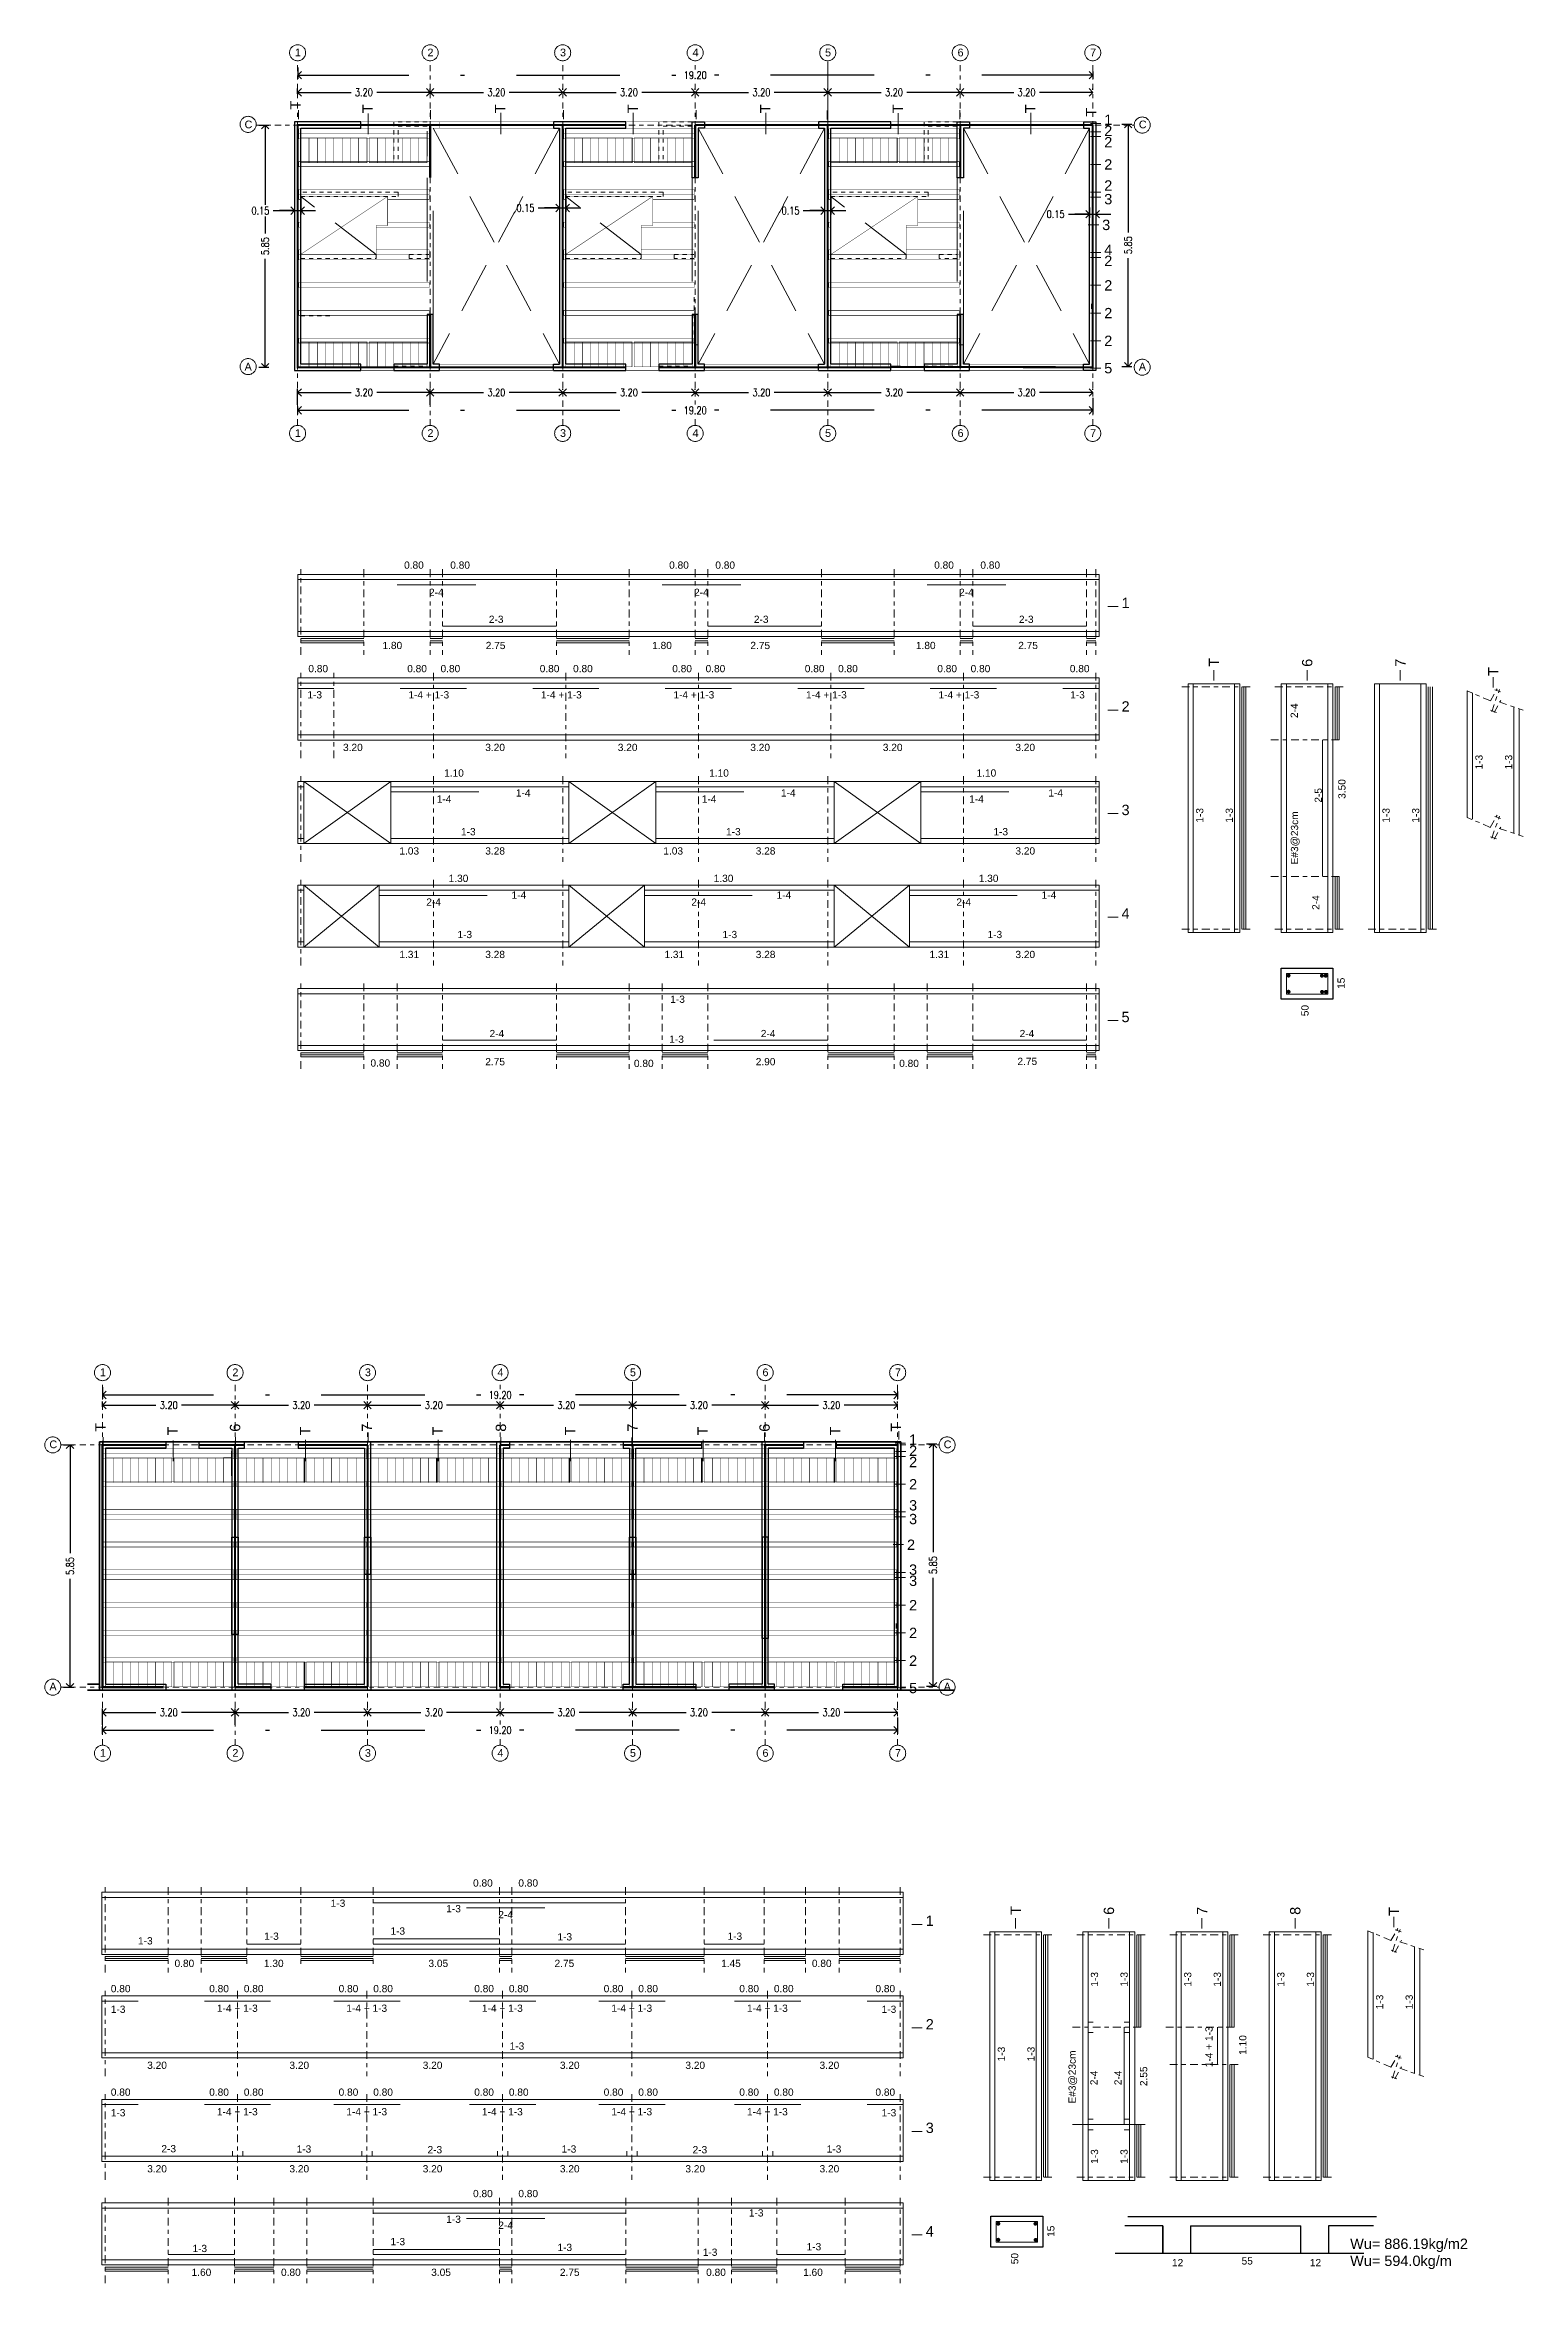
# Model space of a CAD drawing. Header units: metres. Extents: x 101 to 152, y -469 to -326.
# Drawn here: x 107.8 to 143.5, y -432.9 to -378.8 of the extents above; entities that cross this region are included whole.
import ezdxf

# ---------------------------------------------------------------- set-up
doc = ezdxf.new("R2010")
doc.units = ezdxf.units.M
doc.header["$LTSCALE"] = 5
doc.header["$MEASUREMENT"] = 0
for name, pattern in [('CENTER2', [1.125, 0.75, -0.125, 0.125, -0.125]), ('DASHDOT', [1, 0.5, -0.25, 0, -0.25]), ('HIDDEN', [0.375, 0.25, -0.125])]:
    doc.linetypes.add(name, pattern=pattern)
doc.layers.get('0').update_dxf_attribs({"color": 30})
doc.layers.get('DEFPOINTS').update_dxf_attribs({"color": 210})
for name, color, linetype, lineweight in [('A-ANNO-DIMS', 3, 'Continuous', 18), ('A-ANNO-SYMB', 3, 'Continuous', 18), ('A-ANNO-TEXT', 3, 'Continuous', 18), ('A-DETL-MBND', 3, 'Continuous', 18), ('A-DETL-MCUT', 4, 'Continuous', 25), ('A-FLOR-LEVL', 7, 'Continuous', 35), ('A-FLOR-OVHD', 3, 'HIDDEN', 18), ('A-WALL-FULL', 7, 'Continuous', 35)]:
    doc.layers.add(name, color=color, linetype=linetype, lineweight=lineweight)
doc.styles.add('E-ARIAL', font='arial.ttf')
doc.styles.add('E-ROMANS', font='romans.shx', dxfattribs={"width": 0.8})
doc.styles.get("Standard").update_dxf_attribs({"font": 'arial.ttf'})
doc.dimstyles.new('E-0100_ARW_18', dxfattribs={"dimscale": 0.001, "dimtxt": 180, "dimasz": 180, "dimexe": 90, "dimexo": 60, "dimgap": 90, "dimtad": 0, "dimzin": 0, "dimdsep": 46, "dimtxsty": 'E-ROMANS', "dimblk": 'OPEN90', "dimcen": 90, "dimclrd": 256, "dimclre": 256, "dimclrt": 256, "dimadec": 0, "dimazin": 0, "dimtfac": 1, "dimtmove": 1, "dimatfit": 3, "dimldrblk": 'OPEN90', "dimfxl": 1, "dimtfill": 1, "dimtolj": 1, "dimtzin": 0, "dimarcsym": 0})

msp = doc.modelspace()

# ---------------------------------------------------------------- texts
at = {"layer": 'A-ANNO-TEXT', "color": 2, "style": 'E-ARIAL'}
for s, p in [('T', (114.024, -380.407, -25.053)), ('T', (115.767, -380.496, -25.053)), ('T', (118.967, -380.496, -25.053)), ('T', (122.167, -380.496, -25.053)), ('T', (125.367, -380.496, -25.053)), ('T', (128.567, -380.496, -25.053)), ('T', (131.767, -380.496, -25.053)), ('T', (133.234, -380.579, -25.053)), ('T', (136.203, -393.866, -25.053)), ('6', (138.453, -393.866, -25.053)), ('7', (140.703, -393.866, -25.053)), ('T', (142.947, -394.088, -25.053)), ('T', (109.313, -412.339, -25.053)), ('T', (111.056, -412.428, -25.053)), ('6', (112.565, -412.339, -25.053)), ('T', (114.256, -412.428, -25.053)), ('7', (115.751, -412.339, -25.053)), ('T', (117.456, -412.428, -25.053)), ('8', (118.984, -412.339, -25.053)), ('T', (120.656, -412.428, -25.053)), ('7', (122.165, -412.339, -25.053)), ('T', (123.856, -412.428, -25.053)), ('6', (125.351, -412.339, -25.053)), ('T', (127.056, -412.428, -25.053)), ('T', (128.523, -412.339, -25.053)), ('T', (131.415, -424.006, -25.053)), ('6', (133.665, -424.006, -25.053)), ('7', (135.915, -424.006, -25.053)), ('8', (138.165, -424.006, -25.053)), ('T', (140.547, -424.03, -25.053))]:
    msp.add_text(s, height=0.25, rotation=90, dxfattribs=at).set_placement(p)
for s, p in [('1', (133.428, -380.78, -25.053)), ('2', (133.428, -381.048, -25.053)), ('2', (133.428, -381.322, -25.053)), ('2', (133.428, -381.859, -25.053)), ('2', (133.428, -382.367, -25.053)), ('3', (133.428, -382.697, -25.053)), ('3', (133.378, -383.319, -25.053)), ('4', (133.428, -383.919, -25.053)), ('2', (133.428, -384.188, -25.053)), ('2', (133.428, -384.779, -25.053)), ('2', (133.428, -385.449, -25.053)), ('2', (133.428, -386.119, -25.053)), ('5', (133.428, -386.779, -25.053)), ('1', (133.846, -392.448, -25.053)), ('2', (133.846, -394.948, -25.053)), ('3', (133.846, -397.448, -25.053)), ('4', (133.846, -399.948, -25.053)), ('5', (133.846, -402.448, -25.053)), ('1', (128.716, -412.655, -25.053)), ('2', (128.716, -412.923, -25.053)), ('2', (128.716, -413.196, -25.053)), ('2', (128.716, -413.733, -25.053)), ('3', (128.716, -414.241, -25.053)), ('3', (128.716, -414.572, -25.053)), ('2', (128.666, -415.193, -25.053)), ('3', (128.716, -415.794, -25.053)), ('3', (128.716, -416.063, -25.053)), ('2', (128.716, -416.653, -25.053)), ('2', (128.716, -417.323, -25.053)), ('2', (128.716, -417.993, -25.053)), ('5', (128.716, -418.653, -25.053)), ('1', (129.118, -424.274, -25.053)), ('2', (129.118, -426.774, -25.053)), ('3', (129.118, -429.274, -25.053)), ('4', (129.118, -431.774, -25.053)), ('Wu= 886.19kg/m2', (139.366, -432.075, -25.053)), ('Wu= 594.0kg/m', (139.366, -432.486, -25.053))]:
    msp.add_text(s, height=0.25, dxfattribs=at).set_placement(p)
at = {"layer": 'A-ANNO-TEXT', "style": 'E-ARIAL'}
for s, p in [('0.80', (116.522, -391.497)), ('0.80', (117.637, -391.497)), ('0.80', (122.922, -391.497)), ('0.80', (124.037, -391.497)), ('0.80', (129.322, -391.497)), ('0.80', (130.437, -391.497)), ('2-4', (117.124, -392.155)), ('2-4', (123.524, -392.155)), ('2-4', (129.924, -392.155)), ('2-3', (118.568, -392.806)), ('2-3', (124.968, -392.806)), ('2-3', (131.368, -392.806)), ('1.80', (116, -393.438)), ('2.75', (118.494, -393.438)), ('1.80', (122.512, -393.438)), ('2.75', (124.883, -393.438)), ('1.80', (128.88, -393.438)), ('2.75', (131.351, -393.438)), ('0.80', (114.21, -393.997)), ('0.80', (116.597, -393.997)), ('0.80', (119.797, -393.997)), ('0.80', (122.997, -393.997)), ('0.80', (126.197, -393.997)), ('0.80', (129.397, -393.997)), ('0.80', (132.597, -393.997)), ('1-3', (114.187, -394.63)), ('1-4 + 1-3', (116.626, -394.63)), ('1-4 + 1-3', (119.826, -394.63)), ('1-4 + 1-3', (123.026, -394.63)), ('1-4 + 1-3', (126.226, -394.63)), ('1-4 + 1-3', (129.426, -394.63)), ('1-3', (132.606, -394.63)), ('3.20', (115.048, -395.9)), ('3.20', (118.482, -395.9)), ('3.20', (121.682, -395.9)), ('3.20', (124.882, -395.9)), ('3.20', (128.082, -395.9)), ('3.20', (131.282, -395.9)), ('1.10', (117.489, -396.518)), ('1.10', (123.889, -396.518)), ('1.10', (130.345, -396.518)), ('1-4', (117.31, -397.146)), ('1-4', (119.222, -396.999)), ('1-4', (123.71, -397.146)), ('1-4', (125.622, -396.999)), ('1-4', (130.166, -397.146)), ('1-4', (132.079, -396.999)), ('1-3', (117.896, -397.935)), ('1-3', (124.296, -397.935)), ('1-3', (130.752, -397.935)), ('1.03', (116.408, -398.4)), ('3.28', (118.482, -398.4)), ('1.03', (122.782, -398.4)), ('3.28', (125.013, -398.4)), ('3.20', (131.283, -398.4)), ('1.30', (117.598, -399.062)), ('1.30', (123.998, -399.062)), ('1.30', (130.398, -399.062)), ('2-4', (117.058, -399.635)), ('1-4', (119.116, -399.467)), ('2-4', (123.458, -399.635)), ('1-4', (125.516, -399.467)), ('2-4', (129.858, -399.635)), ('1-4', (131.916, -399.467)), ('1-3', (117.81, -400.418)), ('1-3', (124.21, -400.418)), ('1-3', (130.61, -400.418)), ('1.31', (116.408, -400.9)), ('3.28', (118.482, -400.9)), ('1.31', (122.808, -400.9)), ('3.28', (125.013, -400.9)), ('1.31', (129.208, -400.9)), ('3.20', (131.283, -400.9)), ('1-3', (122.949, -401.981)), ('2-4', (118.585, -402.81)), ('2-4', (125.135, -402.81)), ('2-4', (131.385, -402.81)), ('1-3', (122.925, -402.946)), ('0.80', (115.71, -403.521)), ('2.75', (118.482, -403.489)), ('0.80', (122.072, -403.531)), ('2.90', (125.013, -403.489)), ('0.80', (128.477, -403.531)), ('2.75', (131.332, -403.482)), ('0.80', (118.187, -423.324)), ('0.80', (119.281, -423.324)), ('1-3', (114.749, -423.812)), ('1-3', (117.54, -423.944)), ('1-3', (116.192, -424.484)), ('2-4', (118.797, -424.089)), ('1-3', (110.097, -424.721)), ('1-3', (113.142, -424.609)), ('1-3', (120.225, -424.624)), ('1-3', (124.332, -424.609)), ('0.80', (110.979, -425.265)), ('1.30', (113.137, -425.265)), ('3.05', (117.11, -425.265)), ('2.75', (120.155, -425.265)), ('1.45', (124.177, -425.265)), ('0.80', (126.369, -425.265)), ('0.80', (109.44, -425.875)), ('0.80', (111.816, -425.875)), ('0.80', (112.652, -425.875)), ('0.80', (114.941, -425.875)), ('0.80', (115.777, -425.875)), ('0.80', (118.216, -425.875)), ('0.80', (119.052, -425.875)), ('0.80', (121.341, -425.875)), ('0.80', (122.177, -425.875)), ('0.80', (124.616, -425.875)), ('0.80', (125.452, -425.875)), ('0.80', (127.903, -425.875)), ('1-3', (109.44, -426.373)), ('1-4 + 1-3', (112.002, -426.348)), ('1-4 + 1-3', (115.127, -426.348)), ('1-4 + 1-3', (118.402, -426.348)), ('1-4 + 1-3', (121.527, -426.348)), ('1-4 + 1-3', (124.802, -426.348)), ('1-3', (128.053, -426.373)), ('3.20', (110.319, -427.726)), ('3.20', (113.753, -427.726)), ('3.20', (116.972, -427.726)), ('1-3', (119.071, -427.261)), ('3.20', (120.284, -427.726)), ('3.20', (123.314, -427.726)), ('3.20', (126.554, -427.726)), ('0.80', (109.44, -428.375)), ('0.80', (111.816, -428.375)), ('1-4 + 1-3', (112.002, -428.848)), ('0.80', (112.652, -428.375)), ('0.80', (114.941, -428.375)), ('1-4 + 1-3', (115.127, -428.848)), ('0.80', (115.777, -428.375)), ('0.80', (118.216, -428.375)), ('1-4 + 1-3', (118.402, -428.848)), ('0.80', (119.052, -428.375)), ('0.80', (121.341, -428.375)), ('1-4 + 1-3', (121.527, -428.848)), ('0.80', (122.177, -428.375)), ('0.80', (124.616, -428.375)), ('1-4 + 1-3', (124.802, -428.848)), ('0.80', (125.452, -428.375)), ('0.80', (127.903, -428.375)), ('1-3', (109.44, -428.873)), ('1-3', (128.053, -428.873)), ('2-3', (110.662, -429.741)), ('1-3', (113.927, -429.748)), ('2-3', (117.088, -429.766)), ('1-3', (120.327, -429.748)), ('2-3', (123.488, -429.766)), ('1-3', (126.727, -429.748)), ('3.20', (110.319, -430.226)), ('3.20', (113.753, -430.226)), ('3.20', (116.972, -430.226)), ('3.20', (120.284, -430.226)), ('3.20', (123.314, -430.226)), ('3.20', (126.554, -430.226)), ('0.80', (118.187, -430.824)), ('0.80', (119.281, -430.824)), ('1-3', (117.54, -431.444)), ('1-3', (124.847, -431.291)), ('1-3', (116.192, -431.984)), ('2-4', (118.797, -431.589)), ('1-3', (111.411, -432.15)), ('1-3', (120.225, -432.124)), ('1-3', (123.733, -432.241)), ('1-3', (126.241, -432.108)), ('12', (135.064, -432.493)), ('55', (136.745, -432.451)), ('12', (138.393, -432.493)), ('1.60', (111.391, -432.726)), ('0.80', (113.55, -432.726)), ('3.05', (117.177, -432.726)), ('2.75', (120.284, -432.726)), ('0.80', (123.816, -432.726)), ('1.60', (126.157, -432.726))]:
    msp.add_text(s, height=0.175, dxfattribs=at).set_placement(p)
for s, rotation, p in [('0.80', 360, (117.402, -393.997)), ('0.80', 360, (120.602, -393.997)), ('0.80', 360, (123.802, -393.997)), ('0.80', 360, (127.002, -393.997)), ('0.80', 360, (130.202, -393.997)), ('2-4', 90, (138.103, -395.103)), ('1-3', 90, (142.564, -396.345)), ('1-3', 90, (143.279, -396.345)), ('3.50', 90, (139.254, -397.055)), ('1-3', 90, (135.82, -397.63)), ('1-3', 90, (136.535, -397.63)), ('2-5', 90, (138.684, -397.147)), ('1-3', 90, (140.32, -397.63)), ('1-3', 90, (141.035, -397.63)), ('E#3@23cm', 90, (138.11, -398.638)), ('2-4', 90, (138.625, -399.736)), ('15', 90, (139.235, -401.645)), ('50', 90, (138.362, -402.304)), ('1-3', 90, (133.28, -425.74)), ('1-3', 90, (133.995, -425.74)), ('1-3', 90, (135.53, -425.74)), ('1-3', 90, (136.245, -425.74)), ('1-3', 90, (137.78, -425.74)), ('1-3', 90, (138.495, -425.74)), ('1-3', 90, (140.164, -426.287)), ('1-3', 90, (140.879, -426.287)), ('1-4 + 1-3', 90, (136.044, -427.685)), ('1.10', 90, (136.861, -427.387)), ('1-3', 90, (131.032, -427.544)), ('1-3', 90, (131.747, -427.544)), ('E#3@23cm', 90, (132.74, -428.562)), ('2-4', 90, (133.267, -428.12)), ('2-4', 90, (133.847, -428.12)), ('2.55', 90, (134.466, -428.142)), ('1-3', 90, (133.28, -430.019)), ('1-3', 90, (133.995, -430.019)), ('15', 90, (132.226, -431.784)), ('50', 90, (131.352, -432.444))]:
    msp.add_text(s, height=0.175, rotation=rotation, dxfattribs=at).set_placement(p)
at = {"layer": 'A-ANNO-TEXT', "char_height": 0.18608, "attachment_point": 1}
for s, insert in [('{\\fArial|b0|i0|c0|p34;1}', (113.887, -378.937)), ('{\\fArial|b0|i0|c0|p34;2}', (117.087, -378.937)), ('{\\fArial|b0|i0|c0|p34;3}', (120.287, -378.937)), ('{\\fArial|b0|i0|c0|p34;4}', (123.487, -378.937)), ('{\\fArial|b0|i0|c0|p34;5}', (126.687, -378.937)), ('{\\fArial|b0|i0|c0|p34;6}', (129.887, -378.937)), ('{\\fArial|b0|i0|c0|p34;7}', (133.087, -378.937)), ('{\\fArial|b0|i0|c0|p34;C}', (112.67, -380.675)), ('{\\fArial|b0|i0|c0|p34;C}', (134.264, -380.675)), ('{\\fArial|b0|i0|c0|p34;A}', (112.67, -386.525)), ('{\\fArial|b0|i0|c0|p34;A}', (134.264, -386.525)), ('{\\fArial|b0|i0|c0|p34;1}', (113.887, -388.128)), ('{\\fArial|b0|i0|c0|p34;2}', (117.087, -388.128)), ('{\\fArial|b0|i0|c0|p34;3}', (120.287, -388.128)), ('{\\fArial|b0|i0|c0|p34;4}', (123.487, -388.128)), ('{\\fArial|b0|i0|c0|p34;5}', (126.687, -388.128)), ('{\\fArial|b0|i0|c0|p34;6}', (129.887, -388.128)), ('{\\fArial|b0|i0|c0|p34;7}', (133.087, -388.128)), ('{\\fArial|b0|i0|c0|p34;1}', (109.176, -410.811)), ('{\\fArial|b0|i0|c0|p34;2}', (112.376, -410.811)), ('{\\fArial|b0|i0|c0|p34;3}', (115.576, -410.811)), ('{\\fArial|b0|i0|c0|p34;4}', (118.776, -410.811)), ('{\\fArial|b0|i0|c0|p34;5}', (121.976, -410.811)), ('{\\fArial|b0|i0|c0|p34;6}', (125.176, -410.811)), ('{\\fArial|b0|i0|c0|p34;7}', (128.376, -410.811)), ('{\\fArial|b0|i0|c0|p34;C}', (107.958, -412.55)), ('{\\fArial|b0|i0|c0|p34;C}', (129.552, -412.55)), ('{\\fArial|b0|i0|c0|p34;A}', (107.958, -418.4)), ('{\\fArial|b0|i0|c0|p34;A}', (129.552, -418.4)), ('{\\fArial|b0|i0|c0|p34;1}', (109.176, -420.003)), ('{\\fArial|b0|i0|c0|p34;2}', (112.376, -420.003)), ('{\\fArial|b0|i0|c0|p34;3}', (115.576, -420.003)), ('{\\fArial|b0|i0|c0|p34;4}', (118.776, -420.003)), ('{\\fArial|b0|i0|c0|p34;5}', (121.976, -420.003)), ('{\\fArial|b0|i0|c0|p34;6}', (125.176, -420.003)), ('{\\fArial|b0|i0|c0|p34;7}', (128.376, -420.003))]:
    msp.add_mtext(s, dxfattribs=dict(at, insert=insert))

# ---------------------------------------------------------------- blocks, each defined once
blk = doc.blocks.new('_Open90')
at = {"color": 0, "linetype": 'ByBlock', "lineweight": -2}
for p, q in [((0, 0), (-1, 0)), ((-0.5, 0.5), (0, 0)), ((0, 0), (-0.5, -0.5))]:
    blk.add_line(p, q, dxfattribs=at)
blk = doc.blocks.new('*D44')
at = {"layer": 'A-ANNO-DIMS', "linetype": 'DASHDOT', "lineweight": -2, "transparency": 16777216}
for p, q in [((109.24, -419.414), (109.24, -419.026)), ((109.42, -419.116), (110.53, -419.116)), ((112.26, -419.116), (111.149, -419.116)), ((112.44, -419.414), (112.44, -419.026))]:
    blk.add_line(p, q, dxfattribs=at)
at = {"layer": 'DEFPOINTS', "color": 0, "linetype": 'DASHDOT', "transparency": 16777216}
for p in [(109.24, -419.474), (112.44, -419.116), (112.44, -419.474)]:
    blk.add_point(p, dxfattribs=at)
at = {"layer": 'A-ANNO-DIMS', "linetype": 'DASHDOT', "lineweight": -2, "transparency": 16777216, "xscale": 0.18, "yscale": 0.18, "zscale": 0.18, "rotation": 180}
blk.add_blockref('_Open90', (109.24, -419.116), dxfattribs=at)
at = {"layer": 'A-ANNO-DIMS', "linetype": 'DASHDOT', "lineweight": -2, "transparency": 16777216, "xscale": 0.18, "yscale": 0.18, "zscale": 0.18}
blk.add_blockref('_Open90', (112.44, -419.116), dxfattribs=at)
at = {"layer": 'A-ANNO-DIMS', "linetype": 'DASHDOT', "transparency": 16777216, "insert": (110.84, -419.116), "char_height": 0.18, "attachment_point": 5, "style": 'E-ROMANS', "bg_fill": 3, "box_fill_scale": 1.25, "bg_fill_color": 256, "bg_fill_true_color": 13158600, "bg_fill_transparency": 0}
blk.add_mtext('\\A1;3.20', dxfattribs=at)
blk = doc.blocks.new('*D45')
at = {"layer": 'A-ANNO-DIMS', "linetype": 'DASHDOT', "lineweight": -2, "transparency": 16777216}
for p, q in [((112.44, -419.397), (112.44, -419.026)), ((112.62, -419.116), (113.73, -419.116)), ((115.46, -419.116), (114.349, -419.116)), ((115.64, -419.056), (115.64, -419.026))]:
    blk.add_line(p, q, dxfattribs=at)
at = {"layer": 'DEFPOINTS', "color": 0, "linetype": 'DASHDOT', "transparency": 16777216}
for p in [(112.44, -419.457), (115.64, -419.116), (115.64, -419.116)]:
    blk.add_point(p, dxfattribs=at)
at = {"layer": 'A-ANNO-DIMS', "linetype": 'DASHDOT', "lineweight": -2, "transparency": 16777216, "xscale": 0.18, "yscale": 0.18, "zscale": 0.18, "rotation": 180}
blk.add_blockref('_Open90', (112.44, -419.116), dxfattribs=at)
at = {"layer": 'A-ANNO-DIMS', "linetype": 'DASHDOT', "lineweight": -2, "transparency": 16777216, "xscale": 0.18, "yscale": 0.18, "zscale": 0.18}
blk.add_blockref('_Open90', (115.64, -419.116), dxfattribs=at)
at = {"layer": 'A-ANNO-DIMS', "linetype": 'DASHDOT', "transparency": 16777216, "insert": (114.04, -419.116), "char_height": 0.18, "attachment_point": 5, "style": 'E-ROMANS', "bg_fill": 3, "box_fill_scale": 1.25, "bg_fill_color": 256, "bg_fill_true_color": 13158600, "bg_fill_transparency": 0}
blk.add_mtext('\\A1;3.20', dxfattribs=at)
blk = doc.blocks.new('*D46')
at = {"layer": 'A-ANNO-DIMS', "linetype": 'DASHDOT', "lineweight": -2, "transparency": 16777216}
for p, q in [((115.64, -419.056), (115.64, -419.026)), ((115.82, -419.116), (116.93, -419.116)), ((118.66, -419.116), (117.549, -419.116)), ((118.84, -419.056), (118.84, -419.026))]:
    blk.add_line(p, q, dxfattribs=at)
at = {"layer": 'DEFPOINTS', "color": 0, "linetype": 'DASHDOT', "transparency": 16777216}
for p in [(115.64, -419.116), (118.84, -419.116), (118.84, -419.116)]:
    blk.add_point(p, dxfattribs=at)
at = {"layer": 'A-ANNO-DIMS', "linetype": 'DASHDOT', "lineweight": -2, "transparency": 16777216, "xscale": 0.18, "yscale": 0.18, "zscale": 0.18, "rotation": 180}
blk.add_blockref('_Open90', (115.64, -419.116), dxfattribs=at)
at = {"layer": 'A-ANNO-DIMS', "linetype": 'DASHDOT', "lineweight": -2, "transparency": 16777216, "xscale": 0.18, "yscale": 0.18, "zscale": 0.18}
blk.add_blockref('_Open90', (118.84, -419.116), dxfattribs=at)
at = {"layer": 'A-ANNO-DIMS', "linetype": 'DASHDOT', "transparency": 16777216, "insert": (117.24, -419.116), "char_height": 0.18, "attachment_point": 5, "style": 'E-ROMANS', "bg_fill": 3, "box_fill_scale": 1.25, "bg_fill_color": 256, "bg_fill_true_color": 13158600, "bg_fill_transparency": 0}
blk.add_mtext('\\A1;3.20', dxfattribs=at)
blk = doc.blocks.new('*D47')
at = {"layer": 'A-ANNO-DIMS', "linetype": 'DASHDOT', "lineweight": -2, "transparency": 16777216}
for p, q in [((118.84, -419.056), (118.84, -419.026)), ((119.02, -419.116), (120.13, -419.116)), ((121.86, -419.116), (120.749, -419.116)), ((122.04, -419.056), (122.04, -419.026))]:
    blk.add_line(p, q, dxfattribs=at)
at = {"layer": 'DEFPOINTS', "color": 0, "linetype": 'DASHDOT', "transparency": 16777216}
for p in [(118.84, -419.116), (122.04, -419.116), (122.04, -419.116)]:
    blk.add_point(p, dxfattribs=at)
at = {"layer": 'A-ANNO-DIMS', "linetype": 'DASHDOT', "lineweight": -2, "transparency": 16777216, "xscale": 0.18, "yscale": 0.18, "zscale": 0.18, "rotation": 180}
blk.add_blockref('_Open90', (118.84, -419.116), dxfattribs=at)
at = {"layer": 'A-ANNO-DIMS', "linetype": 'DASHDOT', "lineweight": -2, "transparency": 16777216, "xscale": 0.18, "yscale": 0.18, "zscale": 0.18}
blk.add_blockref('_Open90', (122.04, -419.116), dxfattribs=at)
at = {"layer": 'A-ANNO-DIMS', "linetype": 'DASHDOT', "transparency": 16777216, "insert": (120.44, -419.116), "char_height": 0.18, "attachment_point": 5, "style": 'E-ROMANS', "bg_fill": 3, "box_fill_scale": 1.25, "bg_fill_color": 256, "bg_fill_true_color": 13158600, "bg_fill_transparency": 0}
blk.add_mtext('\\A1;3.20', dxfattribs=at)
blk = doc.blocks.new('*D48')
at = {"layer": 'A-ANNO-DIMS', "linetype": 'DASHDOT', "lineweight": -2, "transparency": 16777216}
for p, q in [((122.04, -419.056), (122.04, -419.026)), ((122.22, -419.116), (123.33, -419.116)), ((125.06, -419.116), (123.949, -419.116)), ((125.24, -419.056), (125.24, -419.026))]:
    blk.add_line(p, q, dxfattribs=at)
at = {"layer": 'DEFPOINTS', "color": 0, "linetype": 'DASHDOT', "transparency": 16777216}
for p in [(122.04, -419.116), (125.24, -419.116), (125.24, -419.116)]:
    blk.add_point(p, dxfattribs=at)
at = {"layer": 'A-ANNO-DIMS', "linetype": 'DASHDOT', "lineweight": -2, "transparency": 16777216, "xscale": 0.18, "yscale": 0.18, "zscale": 0.18, "rotation": 180}
blk.add_blockref('_Open90', (122.04, -419.116), dxfattribs=at)
at = {"layer": 'A-ANNO-DIMS', "linetype": 'DASHDOT', "lineweight": -2, "transparency": 16777216, "xscale": 0.18, "yscale": 0.18, "zscale": 0.18}
blk.add_blockref('_Open90', (125.24, -419.116), dxfattribs=at)
at = {"layer": 'A-ANNO-DIMS', "linetype": 'DASHDOT', "transparency": 16777216, "insert": (123.64, -419.116), "char_height": 0.18, "attachment_point": 5, "style": 'E-ROMANS', "bg_fill": 3, "box_fill_scale": 1.25, "bg_fill_color": 256, "bg_fill_true_color": 13158600, "bg_fill_transparency": 0}
blk.add_mtext('\\A1;3.20', dxfattribs=at)
blk = doc.blocks.new('*D49')
at = {"layer": 'A-ANNO-DIMS', "linetype": 'DASHDOT', "lineweight": -2, "transparency": 16777216}
for p, q in [((125.24, -419.056), (125.24, -419.026)), ((125.42, -419.116), (126.53, -419.116)), ((128.26, -419.116), (127.149, -419.116)), ((128.44, -419.056), (128.44, -419.026))]:
    blk.add_line(p, q, dxfattribs=at)
at = {"layer": 'DEFPOINTS', "color": 0, "linetype": 'DASHDOT', "transparency": 16777216}
for p in [(125.24, -419.116), (128.44, -419.116), (128.44, -419.116)]:
    blk.add_point(p, dxfattribs=at)
at = {"layer": 'A-ANNO-DIMS', "linetype": 'DASHDOT', "lineweight": -2, "transparency": 16777216, "xscale": 0.18, "yscale": 0.18, "zscale": 0.18, "rotation": 180}
blk.add_blockref('_Open90', (125.24, -419.116), dxfattribs=at)
at = {"layer": 'A-ANNO-DIMS', "linetype": 'DASHDOT', "lineweight": -2, "transparency": 16777216, "xscale": 0.18, "yscale": 0.18, "zscale": 0.18}
blk.add_blockref('_Open90', (128.44, -419.116), dxfattribs=at)
at = {"layer": 'A-ANNO-DIMS', "linetype": 'DASHDOT', "transparency": 16777216, "insert": (126.84, -419.116), "char_height": 0.18, "attachment_point": 5, "style": 'E-ROMANS', "bg_fill": 3, "box_fill_scale": 1.25, "bg_fill_color": 256, "bg_fill_true_color": 13158600, "bg_fill_transparency": 0}
blk.add_mtext('\\A1;3.20', dxfattribs=at)
blk = doc.blocks.new('*D50')
at = {"layer": 'A-ANNO-DIMS', "linetype": 'DASHDOT', "lineweight": -2, "transparency": 16777216}
for p, q in [((109.242, -419.641), (109.242, -419.457)), ((128.44, -419.242), (128.44, -419.637)), ((109.422, -419.547), (118.473, -419.547)), ((128.26, -419.547), (119.208, -419.547))]:
    blk.add_line(p, q, dxfattribs=at)
at = {"layer": 'DEFPOINTS', "color": 0, "linetype": 'DASHDOT', "transparency": 16777216}
for p in [(128.44, -419.182), (109.242, -419.701), (128.44, -419.547)]:
    blk.add_point(p, dxfattribs=at)
at = {"layer": 'A-ANNO-DIMS', "linetype": 'DASHDOT', "lineweight": -2, "transparency": 16777216, "xscale": 0.18, "yscale": 0.18, "zscale": 0.18, "rotation": 180}
blk.add_blockref('_Open90', (109.242, -419.547), dxfattribs=at)
at = {"layer": 'A-ANNO-DIMS', "linetype": 'DASHDOT', "lineweight": -2, "transparency": 16777216, "xscale": 0.18, "yscale": 0.18, "zscale": 0.18}
blk.add_blockref('_Open90', (128.44, -419.547), dxfattribs=at)
at = {"layer": 'A-ANNO-DIMS', "linetype": 'DASHDOT', "transparency": 16777216, "insert": (118.841, -419.547), "char_height": 0.18, "attachment_point": 5, "style": 'E-ROMANS', "bg_fill": 3, "box_fill_scale": 1.25, "bg_fill_color": 256, "bg_fill_true_color": 13158600, "bg_fill_transparency": 0}
blk.add_mtext('\\A1;19.20', dxfattribs=at)
blk = doc.blocks.new('*D51')
at = {"layer": 'A-ANNO-DIMS', "linetype": 'DASHDOT', "lineweight": -2, "transparency": 16777216}
for p, q in [((109.24, -411.734), (109.24, -411.609)), ((109.42, -411.699), (110.53, -411.699)), ((112.26, -411.699), (111.149, -411.699)), ((112.44, -411.734), (112.44, -411.609))]:
    blk.add_line(p, q, dxfattribs=at)
at = {"layer": 'DEFPOINTS', "color": 0, "linetype": 'DASHDOT', "transparency": 16777216}
for p in [(109.24, -411.794), (112.44, -411.699), (112.44, -411.794)]:
    blk.add_point(p, dxfattribs=at)
at = {"layer": 'A-ANNO-DIMS', "linetype": 'DASHDOT', "lineweight": -2, "transparency": 16777216, "xscale": 0.18, "yscale": 0.18, "zscale": 0.18, "rotation": 180}
blk.add_blockref('_Open90', (109.24, -411.699), dxfattribs=at)
at = {"layer": 'A-ANNO-DIMS', "linetype": 'DASHDOT', "lineweight": -2, "transparency": 16777216, "xscale": 0.18, "yscale": 0.18, "zscale": 0.18}
blk.add_blockref('_Open90', (112.44, -411.699), dxfattribs=at)
at = {"layer": 'A-ANNO-DIMS', "linetype": 'DASHDOT', "transparency": 16777216, "insert": (110.84, -411.699), "char_height": 0.18, "attachment_point": 5, "style": 'E-ROMANS', "bg_fill": 3, "box_fill_scale": 1.25, "bg_fill_color": 256, "bg_fill_true_color": 13158600, "bg_fill_transparency": 0}
blk.add_mtext('\\A1;3.20', dxfattribs=at)
blk = doc.blocks.new('*D52')
at = {"layer": 'A-ANNO-DIMS', "linetype": 'DASHDOT', "lineweight": -2, "transparency": 16777216}
for p, q in [((112.44, -411.734), (112.44, -411.609)), ((112.62, -411.699), (113.73, -411.699)), ((115.46, -411.699), (114.349, -411.699)), ((115.64, -411.639), (115.64, -411.609))]:
    blk.add_line(p, q, dxfattribs=at)
at = {"layer": 'DEFPOINTS', "color": 0, "linetype": 'DASHDOT', "transparency": 16777216}
for p in [(112.44, -411.794), (115.64, -411.699), (115.64, -411.699)]:
    blk.add_point(p, dxfattribs=at)
at = {"layer": 'A-ANNO-DIMS', "linetype": 'DASHDOT', "lineweight": -2, "transparency": 16777216, "xscale": 0.18, "yscale": 0.18, "zscale": 0.18, "rotation": 180}
blk.add_blockref('_Open90', (112.44, -411.699), dxfattribs=at)
at = {"layer": 'A-ANNO-DIMS', "linetype": 'DASHDOT', "lineweight": -2, "transparency": 16777216, "xscale": 0.18, "yscale": 0.18, "zscale": 0.18}
blk.add_blockref('_Open90', (115.64, -411.699), dxfattribs=at)
at = {"layer": 'A-ANNO-DIMS', "linetype": 'DASHDOT', "transparency": 16777216, "insert": (114.04, -411.699), "char_height": 0.18, "attachment_point": 5, "style": 'E-ROMANS', "bg_fill": 3, "box_fill_scale": 1.25, "bg_fill_color": 256, "bg_fill_true_color": 13158600, "bg_fill_transparency": 0}
blk.add_mtext('\\A1;3.20', dxfattribs=at)
blk = doc.blocks.new('*D53')
at = {"layer": 'A-ANNO-DIMS', "linetype": 'DASHDOT', "lineweight": -2, "transparency": 16777216}
for p, q in [((115.64, -411.639), (115.64, -411.609)), ((115.82, -411.699), (116.93, -411.699)), ((118.66, -411.699), (117.549, -411.699)), ((118.84, -411.639), (118.84, -411.609))]:
    blk.add_line(p, q, dxfattribs=at)
at = {"layer": 'DEFPOINTS', "color": 0, "linetype": 'DASHDOT', "transparency": 16777216}
for p in [(115.64, -411.699), (118.84, -411.699), (118.84, -411.699)]:
    blk.add_point(p, dxfattribs=at)
at = {"layer": 'A-ANNO-DIMS', "linetype": 'DASHDOT', "lineweight": -2, "transparency": 16777216, "xscale": 0.18, "yscale": 0.18, "zscale": 0.18, "rotation": 180}
blk.add_blockref('_Open90', (115.64, -411.699), dxfattribs=at)
at = {"layer": 'A-ANNO-DIMS', "linetype": 'DASHDOT', "lineweight": -2, "transparency": 16777216, "xscale": 0.18, "yscale": 0.18, "zscale": 0.18}
blk.add_blockref('_Open90', (118.84, -411.699), dxfattribs=at)
at = {"layer": 'A-ANNO-DIMS', "linetype": 'DASHDOT', "transparency": 16777216, "insert": (117.24, -411.699), "char_height": 0.18, "attachment_point": 5, "style": 'E-ROMANS', "bg_fill": 3, "box_fill_scale": 1.25, "bg_fill_color": 256, "bg_fill_true_color": 13158600, "bg_fill_transparency": 0}
blk.add_mtext('\\A1;3.20', dxfattribs=at)
blk = doc.blocks.new('*D54')
at = {"layer": 'A-ANNO-DIMS', "linetype": 'DASHDOT', "lineweight": -2, "transparency": 16777216}
for p, q in [((118.84, -411.639), (118.84, -411.609)), ((119.02, -411.699), (120.13, -411.699)), ((121.86, -411.699), (120.749, -411.699)), ((122.04, -411.639), (122.04, -411.609))]:
    blk.add_line(p, q, dxfattribs=at)
at = {"layer": 'DEFPOINTS', "color": 0, "linetype": 'DASHDOT', "transparency": 16777216}
for p in [(118.84, -411.699), (122.04, -411.699), (122.04, -411.699)]:
    blk.add_point(p, dxfattribs=at)
at = {"layer": 'A-ANNO-DIMS', "linetype": 'DASHDOT', "lineweight": -2, "transparency": 16777216, "xscale": 0.18, "yscale": 0.18, "zscale": 0.18, "rotation": 180}
blk.add_blockref('_Open90', (118.84, -411.699), dxfattribs=at)
at = {"layer": 'A-ANNO-DIMS', "linetype": 'DASHDOT', "lineweight": -2, "transparency": 16777216, "xscale": 0.18, "yscale": 0.18, "zscale": 0.18}
blk.add_blockref('_Open90', (122.04, -411.699), dxfattribs=at)
at = {"layer": 'A-ANNO-DIMS', "linetype": 'DASHDOT', "transparency": 16777216, "insert": (120.44, -411.699), "char_height": 0.18, "attachment_point": 5, "style": 'E-ROMANS', "bg_fill": 3, "box_fill_scale": 1.25, "bg_fill_color": 256, "bg_fill_true_color": 13158600, "bg_fill_transparency": 0}
blk.add_mtext('\\A1;3.20', dxfattribs=at)
blk = doc.blocks.new('*D55')
at = {"layer": 'A-ANNO-DIMS', "linetype": 'DASHDOT', "lineweight": -2, "transparency": 16777216}
for p, q in [((122.04, -411.639), (122.04, -411.609)), ((122.22, -411.699), (123.33, -411.699)), ((125.06, -411.699), (123.949, -411.699)), ((125.24, -411.639), (125.24, -411.609))]:
    blk.add_line(p, q, dxfattribs=at)
at = {"layer": 'DEFPOINTS', "color": 0, "linetype": 'DASHDOT', "transparency": 16777216}
for p in [(122.04, -411.699), (125.24, -411.699), (125.24, -411.699)]:
    blk.add_point(p, dxfattribs=at)
at = {"layer": 'A-ANNO-DIMS', "linetype": 'DASHDOT', "lineweight": -2, "transparency": 16777216, "xscale": 0.18, "yscale": 0.18, "zscale": 0.18, "rotation": 180}
blk.add_blockref('_Open90', (122.04, -411.699), dxfattribs=at)
at = {"layer": 'A-ANNO-DIMS', "linetype": 'DASHDOT', "lineweight": -2, "transparency": 16777216, "xscale": 0.18, "yscale": 0.18, "zscale": 0.18}
blk.add_blockref('_Open90', (125.24, -411.699), dxfattribs=at)
at = {"layer": 'A-ANNO-DIMS', "linetype": 'DASHDOT', "transparency": 16777216, "insert": (123.64, -411.699), "char_height": 0.18, "attachment_point": 5, "style": 'E-ROMANS', "bg_fill": 3, "box_fill_scale": 1.25, "bg_fill_color": 256, "bg_fill_true_color": 13158600, "bg_fill_transparency": 0}
blk.add_mtext('\\A1;3.20', dxfattribs=at)
blk = doc.blocks.new('*D56')
at = {"layer": 'A-ANNO-DIMS', "linetype": 'DASHDOT', "lineweight": -2, "transparency": 16777216}
for p, q in [((125.24, -411.639), (125.24, -411.609)), ((125.42, -411.699), (126.53, -411.699)), ((128.26, -411.699), (127.149, -411.699)), ((128.44, -411.639), (128.44, -411.609))]:
    blk.add_line(p, q, dxfattribs=at)
at = {"layer": 'DEFPOINTS', "color": 0, "linetype": 'DASHDOT', "transparency": 16777216}
for p in [(125.24, -411.699), (128.44, -411.699), (128.44, -411.699)]:
    blk.add_point(p, dxfattribs=at)
at = {"layer": 'A-ANNO-DIMS', "linetype": 'DASHDOT', "lineweight": -2, "transparency": 16777216, "xscale": 0.18, "yscale": 0.18, "zscale": 0.18, "rotation": 180}
blk.add_blockref('_Open90', (125.24, -411.699), dxfattribs=at)
at = {"layer": 'A-ANNO-DIMS', "linetype": 'DASHDOT', "lineweight": -2, "transparency": 16777216, "xscale": 0.18, "yscale": 0.18, "zscale": 0.18}
blk.add_blockref('_Open90', (128.44, -411.699), dxfattribs=at)
at = {"layer": 'A-ANNO-DIMS', "linetype": 'DASHDOT', "transparency": 16777216, "insert": (126.84, -411.699), "char_height": 0.18, "attachment_point": 5, "style": 'E-ROMANS', "bg_fill": 3, "box_fill_scale": 1.25, "bg_fill_color": 256, "bg_fill_true_color": 13158600, "bg_fill_transparency": 0}
blk.add_mtext('\\A1;3.20', dxfattribs=at)
blk = doc.blocks.new('*D57')
at = {"layer": 'A-ANNO-DIMS', "linetype": 'DASHDOT', "lineweight": -2, "transparency": 16777216}
for p, q in [((109.242, -411.266), (109.242, -411.541)), ((128.44, -411.366), (128.44, -411.541)), ((109.422, -411.451), (118.473, -411.451)), ((128.26, -411.451), (119.208, -411.451))]:
    blk.add_line(p, q, dxfattribs=at)
at = {"layer": 'DEFPOINTS', "color": 0, "linetype": 'DASHDOT', "transparency": 16777216}
for p in [(109.242, -411.206), (128.44, -411.306), (128.44, -411.451)]:
    blk.add_point(p, dxfattribs=at)
at = {"layer": 'A-ANNO-DIMS', "linetype": 'DASHDOT', "lineweight": -2, "transparency": 16777216, "xscale": 0.18, "yscale": 0.18, "zscale": 0.18, "rotation": 180}
blk.add_blockref('_Open90', (109.242, -411.451), dxfattribs=at)
at = {"layer": 'A-ANNO-DIMS', "linetype": 'DASHDOT', "lineweight": -2, "transparency": 16777216, "xscale": 0.18, "yscale": 0.18, "zscale": 0.18}
blk.add_blockref('_Open90', (128.44, -411.451), dxfattribs=at)
at = {"layer": 'A-ANNO-DIMS', "linetype": 'DASHDOT', "transparency": 16777216, "insert": (118.841, -411.451), "char_height": 0.18, "attachment_point": 5, "style": 'E-ROMANS', "bg_fill": 3, "box_fill_scale": 1.25, "bg_fill_color": 256, "bg_fill_true_color": 13158600, "bg_fill_transparency": 0}
blk.add_mtext('\\A1;19.20', dxfattribs=at)
blk = doc.blocks.new('*D58')
at = {"layer": 'A-ANNO-DIMS', "linetype": 'DASHDOT', "lineweight": -2, "transparency": 16777216}
for p, q in [((108.3, -412.657), (108.546, -412.657)), ((108.456, -412.837), (108.456, -415.273)), ((108.456, -418.327), (108.456, -415.891)), ((108.3, -418.507), (108.546, -418.507))]:
    blk.add_line(p, q, dxfattribs=at)
at = {"layer": 'DEFPOINTS', "color": 0, "linetype": 'DASHDOT', "transparency": 16777216}
for p in [(108.24, -412.657), (108.24, -418.507), (108.456, -418.507)]:
    blk.add_point(p, dxfattribs=at)
at = {"layer": 'A-ANNO-DIMS', "linetype": 'DASHDOT', "lineweight": -2, "transparency": 16777216, "xscale": 0.18, "yscale": 0.18, "zscale": 0.18}
for p, rotation in [((108.456, -412.657), 90), ((108.456, -418.507), 270)]:
    blk.add_blockref('_Open90', p, dxfattribs=dict(at, rotation=rotation))
at = {"layer": 'A-ANNO-DIMS', "linetype": 'DASHDOT', "transparency": 16777216, "insert": (108.456, -415.582), "char_height": 0.18, "attachment_point": 5, "rotation": 90, "style": 'E-ROMANS', "bg_fill": 3, "box_fill_scale": 1.25, "bg_fill_color": 256, "bg_fill_true_color": 13158600, "bg_fill_transparency": 0}
blk.add_mtext('\\A1;5.85', dxfattribs=at)
blk = doc.blocks.new('*D59')
at = {"layer": 'A-ANNO-DIMS', "linetype": 'DASHDOT', "lineweight": -2, "transparency": 16777216}
for p, q in [((129.139, -412.635), (129.384, -412.635)), ((129.294, -412.815), (129.294, -415.25)), ((129.294, -418.305), (129.294, -415.869)), ((129.139, -418.485), (129.384, -418.485))]:
    blk.add_line(p, q, dxfattribs=at)
at = {"layer": 'DEFPOINTS', "color": 0, "linetype": 'DASHDOT', "transparency": 16777216}
for p in [(129.079, -412.635), (129.079, -418.485), (129.294, -418.485)]:
    blk.add_point(p, dxfattribs=at)
at = {"layer": 'A-ANNO-DIMS', "linetype": 'DASHDOT', "lineweight": -2, "transparency": 16777216, "xscale": 0.18, "yscale": 0.18, "zscale": 0.18}
for p, rotation in [((129.294, -412.635), 90), ((129.294, -418.485), 270)]:
    blk.add_blockref('_Open90', p, dxfattribs=dict(at, rotation=rotation))
at = {"layer": 'A-ANNO-DIMS', "linetype": 'DASHDOT', "transparency": 16777216, "insert": (129.294, -415.56), "char_height": 0.18, "attachment_point": 5, "rotation": 90, "style": 'E-ROMANS', "bg_fill": 3, "box_fill_scale": 1.25, "bg_fill_color": 256, "bg_fill_true_color": 13158600, "bg_fill_transparency": 0}
blk.add_mtext('\\A1;5.85', dxfattribs=at)
blk = doc.blocks.new('*D90')
at = {"layer": 'A-ANNO-DIMS', "linetype": 'DASHDOT', "lineweight": -2, "transparency": 16777216}
for p, q in [((133.226, -382.62), (133.226, -383.025)), ((132.562, -382.935), (133.076, -382.935)), ((132.896, -382.935), (132.716, -382.935)), ((133.076, -382.77), (133.076, -383.025)), ((133.076, -382.935), (133.226, -382.935)), ((133.076, -382.935), (133.226, -382.935)), ((133.406, -382.935), (133.586, -382.935))]:
    blk.add_line(p, q, dxfattribs=at)
at = {"layer": 'DEFPOINTS', "color": 0, "linetype": 'DASHDOT', "transparency": 16777216}
for p in [(133.076, -382.71), (133.226, -382.56), (133.226, -382.935)]:
    blk.add_point(p, dxfattribs=at)
at = {"layer": 'A-ANNO-DIMS', "linetype": 'DASHDOT', "lineweight": -2, "transparency": 16777216, "xscale": 0.18, "yscale": 0.18, "zscale": 0.18}
blk.add_blockref('_Open90', (133.076, -382.935), dxfattribs=at)
at = {"layer": 'A-ANNO-DIMS', "linetype": 'DASHDOT', "lineweight": -2, "transparency": 16777216, "xscale": 0.18, "yscale": 0.18, "zscale": 0.18, "rotation": 180}
blk.add_blockref('_Open90', (133.226, -382.935), dxfattribs=at)
at = {"layer": 'A-ANNO-DIMS', "linetype": 'DASHDOT', "transparency": 16777216, "insert": (132.253, -382.935), "char_height": 0.18, "attachment_point": 5, "style": 'E-ROMANS', "bg_fill": 3, "box_fill_scale": 1.25, "bg_fill_color": 256, "bg_fill_true_color": 13158600, "bg_fill_transparency": 0}
blk.add_mtext('\\A1;0.15', dxfattribs=at)
blk = doc.blocks.new('*D91')
at = {"layer": 'A-ANNO-DIMS', "linetype": 'DASHDOT', "lineweight": -2, "transparency": 16777216}
for p, q in [((113.011, -380.782), (113.257, -380.782)), ((113.167, -380.962), (113.167, -383.398)), ((113.167, -386.452), (113.167, -384.017)), ((113.011, -386.632), (113.257, -386.632))]:
    blk.add_line(p, q, dxfattribs=at)
at = {"layer": 'DEFPOINTS', "color": 0, "linetype": 'DASHDOT', "transparency": 16777216}
for p in [(112.951, -380.782), (112.951, -386.632), (113.167, -386.632)]:
    blk.add_point(p, dxfattribs=at)
at = {"layer": 'A-ANNO-DIMS', "linetype": 'DASHDOT', "lineweight": -2, "transparency": 16777216, "xscale": 0.18, "yscale": 0.18, "zscale": 0.18}
for p, rotation in [((113.167, -380.782), 90), ((113.167, -386.632), 270)]:
    blk.add_blockref('_Open90', p, dxfattribs=dict(at, rotation=rotation))
at = {"layer": 'A-ANNO-DIMS', "linetype": 'DASHDOT', "transparency": 16777216, "insert": (113.167, -383.707), "char_height": 0.18, "attachment_point": 5, "rotation": 90, "style": 'E-ROMANS', "bg_fill": 3, "box_fill_scale": 1.25, "bg_fill_color": 256, "bg_fill_true_color": 13158600, "bg_fill_transparency": 0}
blk.add_mtext('\\A1;5.85', dxfattribs=at)
blk = doc.blocks.new('*D25')
at = {"layer": 'A-ANNO-DIMS', "linetype": 'DASHDOT', "lineweight": -2, "transparency": 16777216}
for p, q in [((113.951, -387.54), (113.951, -387.151)), ((114.131, -387.241), (115.242, -387.241)), ((116.971, -387.241), (115.861, -387.241)), ((117.151, -387.54), (117.151, -387.151))]:
    blk.add_line(p, q, dxfattribs=at)
at = {"layer": 'DEFPOINTS', "color": 0, "linetype": 'DASHDOT', "transparency": 16777216}
for p in [(113.951, -387.6), (117.151, -387.241), (117.151, -387.6)]:
    blk.add_point(p, dxfattribs=at)
at = {"layer": 'A-ANNO-DIMS', "linetype": 'DASHDOT', "lineweight": -2, "transparency": 16777216, "xscale": 0.18, "yscale": 0.18, "zscale": 0.18, "rotation": 180}
blk.add_blockref('_Open90', (113.951, -387.241), dxfattribs=at)
at = {"layer": 'A-ANNO-DIMS', "linetype": 'DASHDOT', "lineweight": -2, "transparency": 16777216, "xscale": 0.18, "yscale": 0.18, "zscale": 0.18}
blk.add_blockref('_Open90', (117.151, -387.241), dxfattribs=at)
at = {"layer": 'A-ANNO-DIMS', "linetype": 'DASHDOT', "transparency": 16777216, "insert": (115.551, -387.241), "char_height": 0.18, "attachment_point": 5, "style": 'E-ROMANS', "bg_fill": 3, "box_fill_scale": 1.25, "bg_fill_color": 256, "bg_fill_true_color": 13158600, "bg_fill_transparency": 0}
blk.add_mtext('\\A1;3.20', dxfattribs=at)
blk = doc.blocks.new('*D26')
at = {"layer": 'A-ANNO-DIMS', "linetype": 'DASHDOT', "lineweight": -2, "transparency": 16777216}
for p, q in [((117.151, -387.522), (117.151, -387.151)), ((117.331, -387.241), (118.442, -387.241)), ((120.171, -387.241), (119.061, -387.241)), ((120.351, -387.181), (120.351, -387.151))]:
    blk.add_line(p, q, dxfattribs=at)
at = {"layer": 'DEFPOINTS', "color": 0, "linetype": 'DASHDOT', "transparency": 16777216}
for p in [(117.151, -387.582), (120.351, -387.241), (120.351, -387.241)]:
    blk.add_point(p, dxfattribs=at)
at = {"layer": 'A-ANNO-DIMS', "linetype": 'DASHDOT', "lineweight": -2, "transparency": 16777216, "xscale": 0.18, "yscale": 0.18, "zscale": 0.18, "rotation": 180}
blk.add_blockref('_Open90', (117.151, -387.241), dxfattribs=at)
at = {"layer": 'A-ANNO-DIMS', "linetype": 'DASHDOT', "lineweight": -2, "transparency": 16777216, "xscale": 0.18, "yscale": 0.18, "zscale": 0.18}
blk.add_blockref('_Open90', (120.351, -387.241), dxfattribs=at)
at = {"layer": 'A-ANNO-DIMS', "linetype": 'DASHDOT', "transparency": 16777216, "insert": (118.751, -387.241), "char_height": 0.18, "attachment_point": 5, "style": 'E-ROMANS', "bg_fill": 3, "box_fill_scale": 1.25, "bg_fill_color": 256, "bg_fill_true_color": 13158600, "bg_fill_transparency": 0}
blk.add_mtext('\\A1;3.20', dxfattribs=at)
blk = doc.blocks.new('*D27')
at = {"layer": 'A-ANNO-DIMS', "linetype": 'DASHDOT', "lineweight": -2, "transparency": 16777216}
for p, q in [((120.351, -387.181), (120.351, -387.151)), ((120.531, -387.241), (121.642, -387.241)), ((123.371, -387.241), (122.261, -387.241)), ((123.551, -387.181), (123.551, -387.151))]:
    blk.add_line(p, q, dxfattribs=at)
at = {"layer": 'DEFPOINTS', "color": 0, "linetype": 'DASHDOT', "transparency": 16777216}
for p in [(120.351, -387.241), (123.551, -387.241), (123.551, -387.241)]:
    blk.add_point(p, dxfattribs=at)
at = {"layer": 'A-ANNO-DIMS', "linetype": 'DASHDOT', "lineweight": -2, "transparency": 16777216, "xscale": 0.18, "yscale": 0.18, "zscale": 0.18, "rotation": 180}
blk.add_blockref('_Open90', (120.351, -387.241), dxfattribs=at)
at = {"layer": 'A-ANNO-DIMS', "linetype": 'DASHDOT', "lineweight": -2, "transparency": 16777216, "xscale": 0.18, "yscale": 0.18, "zscale": 0.18}
blk.add_blockref('_Open90', (123.551, -387.241), dxfattribs=at)
at = {"layer": 'A-ANNO-DIMS', "linetype": 'DASHDOT', "transparency": 16777216, "insert": (121.951, -387.241), "char_height": 0.18, "attachment_point": 5, "style": 'E-ROMANS', "bg_fill": 3, "box_fill_scale": 1.25, "bg_fill_color": 256, "bg_fill_true_color": 13158600, "bg_fill_transparency": 0}
blk.add_mtext('\\A1;3.20', dxfattribs=at)
blk = doc.blocks.new('*D28')
at = {"layer": 'A-ANNO-DIMS', "linetype": 'DASHDOT', "lineweight": -2, "transparency": 16777216}
for p, q in [((123.551, -387.181), (123.551, -387.151)), ((123.731, -387.241), (124.842, -387.241)), ((126.571, -387.241), (125.461, -387.241)), ((126.751, -387.181), (126.751, -387.151))]:
    blk.add_line(p, q, dxfattribs=at)
at = {"layer": 'DEFPOINTS', "color": 0, "linetype": 'DASHDOT', "transparency": 16777216}
for p in [(123.551, -387.241), (126.751, -387.241), (126.751, -387.241)]:
    blk.add_point(p, dxfattribs=at)
at = {"layer": 'A-ANNO-DIMS', "linetype": 'DASHDOT', "lineweight": -2, "transparency": 16777216, "xscale": 0.18, "yscale": 0.18, "zscale": 0.18, "rotation": 180}
blk.add_blockref('_Open90', (123.551, -387.241), dxfattribs=at)
at = {"layer": 'A-ANNO-DIMS', "linetype": 'DASHDOT', "lineweight": -2, "transparency": 16777216, "xscale": 0.18, "yscale": 0.18, "zscale": 0.18}
blk.add_blockref('_Open90', (126.751, -387.241), dxfattribs=at)
at = {"layer": 'A-ANNO-DIMS', "linetype": 'DASHDOT', "transparency": 16777216, "insert": (125.151, -387.241), "char_height": 0.18, "attachment_point": 5, "style": 'E-ROMANS', "bg_fill": 3, "box_fill_scale": 1.25, "bg_fill_color": 256, "bg_fill_true_color": 13158600, "bg_fill_transparency": 0}
blk.add_mtext('\\A1;3.20', dxfattribs=at)
blk = doc.blocks.new('*D29')
at = {"layer": 'A-ANNO-DIMS', "linetype": 'DASHDOT', "lineweight": -2, "transparency": 16777216}
for p, q in [((126.751, -387.181), (126.751, -387.151)), ((126.931, -387.241), (128.042, -387.241)), ((129.771, -387.241), (128.661, -387.241)), ((129.951, -387.181), (129.951, -387.151))]:
    blk.add_line(p, q, dxfattribs=at)
at = {"layer": 'DEFPOINTS', "color": 0, "linetype": 'DASHDOT', "transparency": 16777216}
for p in [(126.751, -387.241), (129.951, -387.241), (129.951, -387.241)]:
    blk.add_point(p, dxfattribs=at)
at = {"layer": 'A-ANNO-DIMS', "linetype": 'DASHDOT', "lineweight": -2, "transparency": 16777216, "xscale": 0.18, "yscale": 0.18, "zscale": 0.18, "rotation": 180}
blk.add_blockref('_Open90', (126.751, -387.241), dxfattribs=at)
at = {"layer": 'A-ANNO-DIMS', "linetype": 'DASHDOT', "lineweight": -2, "transparency": 16777216, "xscale": 0.18, "yscale": 0.18, "zscale": 0.18}
blk.add_blockref('_Open90', (129.951, -387.241), dxfattribs=at)
at = {"layer": 'A-ANNO-DIMS', "linetype": 'DASHDOT', "transparency": 16777216, "insert": (128.351, -387.241), "char_height": 0.18, "attachment_point": 5, "style": 'E-ROMANS', "bg_fill": 3, "box_fill_scale": 1.25, "bg_fill_color": 256, "bg_fill_true_color": 13158600, "bg_fill_transparency": 0}
blk.add_mtext('\\A1;3.20', dxfattribs=at)
blk = doc.blocks.new('*D30')
at = {"layer": 'A-ANNO-DIMS', "linetype": 'DASHDOT', "lineweight": -2, "transparency": 16777216}
for p, q in [((129.951, -387.181), (129.951, -387.151)), ((130.131, -387.241), (131.242, -387.241)), ((132.971, -387.241), (131.861, -387.241)), ((133.151, -387.181), (133.151, -387.151))]:
    blk.add_line(p, q, dxfattribs=at)
at = {"layer": 'DEFPOINTS', "color": 0, "linetype": 'DASHDOT', "transparency": 16777216}
for p in [(129.951, -387.241), (133.151, -387.241), (133.151, -387.241)]:
    blk.add_point(p, dxfattribs=at)
at = {"layer": 'A-ANNO-DIMS', "linetype": 'DASHDOT', "lineweight": -2, "transparency": 16777216, "xscale": 0.18, "yscale": 0.18, "zscale": 0.18, "rotation": 180}
blk.add_blockref('_Open90', (129.951, -387.241), dxfattribs=at)
at = {"layer": 'A-ANNO-DIMS', "linetype": 'DASHDOT', "lineweight": -2, "transparency": 16777216, "xscale": 0.18, "yscale": 0.18, "zscale": 0.18}
blk.add_blockref('_Open90', (133.151, -387.241), dxfattribs=at)
at = {"layer": 'A-ANNO-DIMS', "linetype": 'DASHDOT', "transparency": 16777216, "insert": (131.551, -387.241), "char_height": 0.18, "attachment_point": 5, "style": 'E-ROMANS', "bg_fill": 3, "box_fill_scale": 1.25, "bg_fill_color": 256, "bg_fill_true_color": 13158600, "bg_fill_transparency": 0}
blk.add_mtext('\\A1;3.20', dxfattribs=at)
blk = doc.blocks.new('*D31')
at = {"layer": 'A-ANNO-DIMS', "linetype": 'DASHDOT', "lineweight": -2, "transparency": 16777216}
for p, q in [((113.953, -387.767), (113.953, -387.582)), ((133.151, -387.367), (133.151, -387.762)), ((114.133, -387.672), (123.184, -387.672)), ((132.971, -387.672), (123.92, -387.672))]:
    blk.add_line(p, q, dxfattribs=at)
at = {"layer": 'DEFPOINTS', "color": 0, "linetype": 'DASHDOT', "transparency": 16777216}
for p in [(133.151, -387.307), (113.953, -387.827), (133.151, -387.672)]:
    blk.add_point(p, dxfattribs=at)
at = {"layer": 'A-ANNO-DIMS', "linetype": 'DASHDOT', "lineweight": -2, "transparency": 16777216, "xscale": 0.18, "yscale": 0.18, "zscale": 0.18, "rotation": 180}
blk.add_blockref('_Open90', (113.953, -387.672), dxfattribs=at)
at = {"layer": 'A-ANNO-DIMS', "linetype": 'DASHDOT', "lineweight": -2, "transparency": 16777216, "xscale": 0.18, "yscale": 0.18, "zscale": 0.18}
blk.add_blockref('_Open90', (133.151, -387.672), dxfattribs=at)
at = {"layer": 'A-ANNO-DIMS', "linetype": 'DASHDOT', "transparency": 16777216, "insert": (123.552, -387.672), "char_height": 0.18, "attachment_point": 5, "style": 'E-ROMANS', "bg_fill": 3, "box_fill_scale": 1.25, "bg_fill_color": 256, "bg_fill_true_color": 13158600, "bg_fill_transparency": 0}
blk.add_mtext('\\A1;19.20', dxfattribs=at)
blk = doc.blocks.new('*D32')
at = {"layer": 'A-ANNO-DIMS', "linetype": 'DASHDOT', "lineweight": -2, "transparency": 16777216}
for p, q in [((113.951, -380.028), (113.951, -379.903)), ((114.131, -379.993), (115.242, -379.993)), ((116.971, -379.993), (115.861, -379.993)), ((117.151, -380.028), (117.151, -379.903))]:
    blk.add_line(p, q, dxfattribs=at)
at = {"layer": 'DEFPOINTS', "color": 0, "linetype": 'DASHDOT', "transparency": 16777216}
for p in [(117.151, -379.993), (113.951, -380.088), (117.151, -380.088)]:
    blk.add_point(p, dxfattribs=at)
at = {"layer": 'A-ANNO-DIMS', "linetype": 'DASHDOT', "lineweight": -2, "transparency": 16777216, "xscale": 0.18, "yscale": 0.18, "zscale": 0.18, "rotation": 180}
blk.add_blockref('_Open90', (113.951, -379.993), dxfattribs=at)
at = {"layer": 'A-ANNO-DIMS', "linetype": 'DASHDOT', "lineweight": -2, "transparency": 16777216, "xscale": 0.18, "yscale": 0.18, "zscale": 0.18}
blk.add_blockref('_Open90', (117.151, -379.993), dxfattribs=at)
at = {"layer": 'A-ANNO-DIMS', "linetype": 'DASHDOT', "transparency": 16777216, "insert": (115.551, -379.993), "char_height": 0.18, "attachment_point": 5, "style": 'E-ROMANS', "bg_fill": 3, "box_fill_scale": 1.25, "bg_fill_color": 256, "bg_fill_true_color": 13158600, "bg_fill_transparency": 0}
blk.add_mtext('\\A1;3.20', dxfattribs=at)
blk = doc.blocks.new('*D33')
at = {"layer": 'A-ANNO-DIMS', "linetype": 'DASHDOT', "lineweight": -2, "transparency": 16777216}
for p, q in [((117.151, -380.028), (117.151, -379.903)), ((117.331, -379.993), (118.442, -379.993)), ((120.171, -379.993), (119.061, -379.993)), ((120.351, -379.933), (120.351, -379.903))]:
    blk.add_line(p, q, dxfattribs=at)
at = {"layer": 'DEFPOINTS', "color": 0, "linetype": 'DASHDOT', "transparency": 16777216}
for p in [(120.351, -379.993), (120.351, -379.993), (117.151, -380.088)]:
    blk.add_point(p, dxfattribs=at)
at = {"layer": 'A-ANNO-DIMS', "linetype": 'DASHDOT', "lineweight": -2, "transparency": 16777216, "xscale": 0.18, "yscale": 0.18, "zscale": 0.18, "rotation": 180}
blk.add_blockref('_Open90', (117.151, -379.993), dxfattribs=at)
at = {"layer": 'A-ANNO-DIMS', "linetype": 'DASHDOT', "lineweight": -2, "transparency": 16777216, "xscale": 0.18, "yscale": 0.18, "zscale": 0.18}
blk.add_blockref('_Open90', (120.351, -379.993), dxfattribs=at)
at = {"layer": 'A-ANNO-DIMS', "linetype": 'DASHDOT', "transparency": 16777216, "insert": (118.751, -379.993), "char_height": 0.18, "attachment_point": 5, "style": 'E-ROMANS', "bg_fill": 3, "box_fill_scale": 1.25, "bg_fill_color": 256, "bg_fill_true_color": 13158600, "bg_fill_transparency": 0}
blk.add_mtext('\\A1;3.20', dxfattribs=at)
blk = doc.blocks.new('*D34')
at = {"layer": 'A-ANNO-DIMS', "linetype": 'DASHDOT', "lineweight": -2, "transparency": 16777216}
for p, q in [((120.351, -379.933), (120.351, -379.903)), ((120.531, -379.993), (121.642, -379.993)), ((123.371, -379.993), (122.261, -379.993)), ((123.551, -379.933), (123.551, -379.903))]:
    blk.add_line(p, q, dxfattribs=at)
at = {"layer": 'DEFPOINTS', "color": 0, "linetype": 'DASHDOT', "transparency": 16777216}
for p in [(120.351, -379.993), (123.551, -379.993), (123.551, -379.993)]:
    blk.add_point(p, dxfattribs=at)
at = {"layer": 'A-ANNO-DIMS', "linetype": 'DASHDOT', "lineweight": -2, "transparency": 16777216, "xscale": 0.18, "yscale": 0.18, "zscale": 0.18, "rotation": 180}
blk.add_blockref('_Open90', (120.351, -379.993), dxfattribs=at)
at = {"layer": 'A-ANNO-DIMS', "linetype": 'DASHDOT', "lineweight": -2, "transparency": 16777216, "xscale": 0.18, "yscale": 0.18, "zscale": 0.18}
blk.add_blockref('_Open90', (123.551, -379.993), dxfattribs=at)
at = {"layer": 'A-ANNO-DIMS', "linetype": 'DASHDOT', "transparency": 16777216, "insert": (121.951, -379.993), "char_height": 0.18, "attachment_point": 5, "style": 'E-ROMANS', "bg_fill": 3, "box_fill_scale": 1.25, "bg_fill_color": 256, "bg_fill_true_color": 13158600, "bg_fill_transparency": 0}
blk.add_mtext('\\A1;3.20', dxfattribs=at)
blk = doc.blocks.new('*D35')
at = {"layer": 'A-ANNO-DIMS', "linetype": 'DASHDOT', "lineweight": -2, "transparency": 16777216}
for p, q in [((123.551, -379.933), (123.551, -379.903)), ((123.731, -379.993), (124.842, -379.993)), ((126.571, -379.993), (125.461, -379.993)), ((126.751, -379.933), (126.751, -379.903))]:
    blk.add_line(p, q, dxfattribs=at)
at = {"layer": 'DEFPOINTS', "color": 0, "linetype": 'DASHDOT', "transparency": 16777216}
for p in [(123.551, -379.993), (126.751, -379.993), (126.751, -379.993)]:
    blk.add_point(p, dxfattribs=at)
at = {"layer": 'A-ANNO-DIMS', "linetype": 'DASHDOT', "lineweight": -2, "transparency": 16777216, "xscale": 0.18, "yscale": 0.18, "zscale": 0.18, "rotation": 180}
blk.add_blockref('_Open90', (123.551, -379.993), dxfattribs=at)
at = {"layer": 'A-ANNO-DIMS', "linetype": 'DASHDOT', "lineweight": -2, "transparency": 16777216, "xscale": 0.18, "yscale": 0.18, "zscale": 0.18}
blk.add_blockref('_Open90', (126.751, -379.993), dxfattribs=at)
at = {"layer": 'A-ANNO-DIMS', "linetype": 'DASHDOT', "transparency": 16777216, "insert": (125.151, -379.993), "char_height": 0.18, "attachment_point": 5, "style": 'E-ROMANS', "bg_fill": 3, "box_fill_scale": 1.25, "bg_fill_color": 256, "bg_fill_true_color": 13158600, "bg_fill_transparency": 0}
blk.add_mtext('\\A1;3.20', dxfattribs=at)
blk = doc.blocks.new('*D36')
at = {"layer": 'A-ANNO-DIMS', "linetype": 'DASHDOT', "lineweight": -2, "transparency": 16777216}
for p, q in [((126.751, -379.933), (126.751, -379.903)), ((126.931, -379.993), (128.042, -379.993)), ((129.771, -379.993), (128.661, -379.993)), ((129.951, -379.933), (129.951, -379.903))]:
    blk.add_line(p, q, dxfattribs=at)
at = {"layer": 'DEFPOINTS', "color": 0, "linetype": 'DASHDOT', "transparency": 16777216}
for p in [(126.751, -379.993), (129.951, -379.993), (129.951, -379.993)]:
    blk.add_point(p, dxfattribs=at)
at = {"layer": 'A-ANNO-DIMS', "linetype": 'DASHDOT', "lineweight": -2, "transparency": 16777216, "xscale": 0.18, "yscale": 0.18, "zscale": 0.18, "rotation": 180}
blk.add_blockref('_Open90', (126.751, -379.993), dxfattribs=at)
at = {"layer": 'A-ANNO-DIMS', "linetype": 'DASHDOT', "lineweight": -2, "transparency": 16777216, "xscale": 0.18, "yscale": 0.18, "zscale": 0.18}
blk.add_blockref('_Open90', (129.951, -379.993), dxfattribs=at)
at = {"layer": 'A-ANNO-DIMS', "linetype": 'DASHDOT', "transparency": 16777216, "insert": (128.351, -379.993), "char_height": 0.18, "attachment_point": 5, "style": 'E-ROMANS', "bg_fill": 3, "box_fill_scale": 1.25, "bg_fill_color": 256, "bg_fill_true_color": 13158600, "bg_fill_transparency": 0}
blk.add_mtext('\\A1;3.20', dxfattribs=at)
blk = doc.blocks.new('*D37')
at = {"layer": 'A-ANNO-DIMS', "linetype": 'DASHDOT', "lineweight": -2, "transparency": 16777216}
for p, q in [((129.951, -379.933), (129.951, -379.903)), ((130.131, -379.993), (131.242, -379.993)), ((132.971, -379.993), (131.861, -379.993)), ((133.151, -379.933), (133.151, -379.903))]:
    blk.add_line(p, q, dxfattribs=at)
at = {"layer": 'DEFPOINTS', "color": 0, "linetype": 'DASHDOT', "transparency": 16777216}
for p in [(129.951, -379.993), (133.151, -379.993), (133.151, -379.993)]:
    blk.add_point(p, dxfattribs=at)
at = {"layer": 'A-ANNO-DIMS', "linetype": 'DASHDOT', "lineweight": -2, "transparency": 16777216, "xscale": 0.18, "yscale": 0.18, "zscale": 0.18, "rotation": 180}
blk.add_blockref('_Open90', (129.951, -379.993), dxfattribs=at)
at = {"layer": 'A-ANNO-DIMS', "linetype": 'DASHDOT', "lineweight": -2, "transparency": 16777216, "xscale": 0.18, "yscale": 0.18, "zscale": 0.18}
blk.add_blockref('_Open90', (133.151, -379.993), dxfattribs=at)
at = {"layer": 'A-ANNO-DIMS', "linetype": 'DASHDOT', "transparency": 16777216, "insert": (131.551, -379.993), "char_height": 0.18, "attachment_point": 5, "style": 'E-ROMANS', "bg_fill": 3, "box_fill_scale": 1.25, "bg_fill_color": 256, "bg_fill_true_color": 13158600, "bg_fill_transparency": 0}
blk.add_mtext('\\A1;3.20', dxfattribs=at)
blk = doc.blocks.new('*D38')
at = {"layer": 'A-ANNO-DIMS', "linetype": 'DASHDOT', "lineweight": -2, "transparency": 16777216}
for p, q in [((113.953, -379.391), (113.953, -379.667)), ((114.133, -379.577), (123.184, -379.577)), ((132.971, -379.577), (123.92, -379.577)), ((133.151, -379.491), (133.151, -379.667))]:
    blk.add_line(p, q, dxfattribs=at)
at = {"layer": 'DEFPOINTS', "color": 0, "linetype": 'DASHDOT', "transparency": 16777216}
for p in [(113.953, -379.331), (133.151, -379.431), (133.151, -379.577)]:
    blk.add_point(p, dxfattribs=at)
at = {"layer": 'A-ANNO-DIMS', "linetype": 'DASHDOT', "lineweight": -2, "transparency": 16777216, "xscale": 0.18, "yscale": 0.18, "zscale": 0.18, "rotation": 180}
blk.add_blockref('_Open90', (113.953, -379.577), dxfattribs=at)
at = {"layer": 'A-ANNO-DIMS', "linetype": 'DASHDOT', "lineweight": -2, "transparency": 16777216, "xscale": 0.18, "yscale": 0.18, "zscale": 0.18}
blk.add_blockref('_Open90', (133.151, -379.577), dxfattribs=at)
at = {"layer": 'A-ANNO-DIMS', "linetype": 'DASHDOT', "transparency": 16777216, "insert": (123.552, -379.577), "char_height": 0.18, "attachment_point": 5, "style": 'E-ROMANS', "bg_fill": 3, "box_fill_scale": 1.25, "bg_fill_color": 256, "bg_fill_true_color": 13158600, "bg_fill_transparency": 0}
blk.add_mtext('\\A1;19.20', dxfattribs=at)
blk = doc.blocks.new('*D39')
at = {"layer": 'A-ANNO-DIMS', "linetype": 'DASHDOT', "lineweight": -2, "transparency": 16777216}
for p, q in [((113.011, -380.782), (113.257, -380.782)), ((113.167, -380.962), (113.167, -383.398)), ((113.167, -386.452), (113.167, -384.017)), ((113.011, -386.632), (113.257, -386.632))]:
    blk.add_line(p, q, dxfattribs=at)
at = {"layer": 'DEFPOINTS', "color": 0, "linetype": 'DASHDOT', "transparency": 16777216}
for p in [(112.951, -380.782), (112.951, -386.632), (113.167, -386.632)]:
    blk.add_point(p, dxfattribs=at)
at = {"layer": 'A-ANNO-DIMS', "linetype": 'DASHDOT', "lineweight": -2, "transparency": 16777216, "xscale": 0.18, "yscale": 0.18, "zscale": 0.18}
for p, rotation in [((113.167, -380.782), 90), ((113.167, -386.632), 270)]:
    blk.add_blockref('_Open90', p, dxfattribs=dict(at, rotation=rotation))
at = {"layer": 'A-ANNO-DIMS', "linetype": 'DASHDOT', "transparency": 16777216, "insert": (113.167, -383.707), "char_height": 0.18, "attachment_point": 5, "rotation": 90, "style": 'E-ROMANS', "bg_fill": 3, "box_fill_scale": 1.25, "bg_fill_color": 256, "bg_fill_true_color": 13158600, "bg_fill_transparency": 0}
blk.add_mtext('\\A1;5.85', dxfattribs=at)
blk = doc.blocks.new('*D40')
at = {"layer": 'A-ANNO-DIMS', "linetype": 'DASHDOT', "lineweight": -2, "transparency": 16777216}
for p, q in [((133.85, -380.76), (134.096, -380.76)), ((134.006, -380.94), (134.006, -383.376)), ((134.006, -386.43), (134.006, -383.995)), ((133.85, -386.61), (134.096, -386.61))]:
    blk.add_line(p, q, dxfattribs=at)
at = {"layer": 'DEFPOINTS', "color": 0, "linetype": 'DASHDOT', "transparency": 16777216}
for p in [(133.79, -380.76), (133.79, -386.61), (134.006, -386.61)]:
    blk.add_point(p, dxfattribs=at)
at = {"layer": 'A-ANNO-DIMS', "linetype": 'DASHDOT', "lineweight": -2, "transparency": 16777216, "xscale": 0.18, "yscale": 0.18, "zscale": 0.18}
for p, rotation in [((134.006, -380.76), 90), ((134.006, -386.61), 270)]:
    blk.add_blockref('_Open90', p, dxfattribs=dict(at, rotation=rotation))
at = {"layer": 'A-ANNO-DIMS', "linetype": 'DASHDOT', "transparency": 16777216, "insert": (134.006, -383.685), "char_height": 0.18, "attachment_point": 5, "rotation": 90, "style": 'E-ROMANS', "bg_fill": 3, "box_fill_scale": 1.25, "bg_fill_color": 256, "bg_fill_true_color": 13158600, "bg_fill_transparency": 0}
blk.add_mtext('\\A1;5.85', dxfattribs=at)
blk = doc.blocks.new('*D41')
at = {"layer": 'A-ANNO-DIMS', "linetype": 'DASHDOT', "lineweight": -2, "transparency": 16777216}
for p, q in [((126.676, -382.685), (126.676, -382.94)), ((126.826, -382.535), (126.826, -382.94)), ((126.162, -382.85), (126.676, -382.85)), ((126.496, -382.85), (126.316, -382.85)), ((126.676, -382.85), (126.826, -382.85)), ((126.676, -382.85), (126.826, -382.85)), ((127.006, -382.85), (127.186, -382.85))]:
    blk.add_line(p, q, dxfattribs=at)
at = {"layer": 'DEFPOINTS', "color": 0, "linetype": 'DASHDOT', "transparency": 16777216}
for p in [(126.676, -382.625), (126.826, -382.475), (126.826, -382.85)]:
    blk.add_point(p, dxfattribs=at)
at = {"layer": 'A-ANNO-DIMS', "linetype": 'DASHDOT', "lineweight": -2, "transparency": 16777216, "xscale": 0.18, "yscale": 0.18, "zscale": 0.18}
blk.add_blockref('_Open90', (126.676, -382.85), dxfattribs=at)
at = {"layer": 'A-ANNO-DIMS', "linetype": 'DASHDOT', "lineweight": -2, "transparency": 16777216, "xscale": 0.18, "yscale": 0.18, "zscale": 0.18, "rotation": 180}
blk.add_blockref('_Open90', (126.826, -382.85), dxfattribs=at)
at = {"layer": 'A-ANNO-DIMS', "linetype": 'DASHDOT', "transparency": 16777216, "insert": (125.853, -382.85), "char_height": 0.18, "attachment_point": 5, "style": 'E-ROMANS', "bg_fill": 3, "box_fill_scale": 1.25, "bg_fill_color": 256, "bg_fill_true_color": 13158600, "bg_fill_transparency": 0}
blk.add_mtext('\\A1;0.15', dxfattribs=at)
blk = doc.blocks.new('*D42')
at = {"layer": 'A-ANNO-DIMS', "linetype": 'DASHDOT', "lineweight": -2, "transparency": 16777216}
for p, q in [((120.276, -382.62), (120.276, -382.875)), ((120.426, -382.47), (120.426, -382.875)), ((119.762, -382.785), (120.276, -382.785)), ((120.096, -382.785), (119.916, -382.785)), ((120.276, -382.785), (120.426, -382.785)), ((120.276, -382.785), (120.426, -382.785)), ((120.606, -382.785), (120.786, -382.785))]:
    blk.add_line(p, q, dxfattribs=at)
at = {"layer": 'DEFPOINTS', "color": 0, "linetype": 'DASHDOT', "transparency": 16777216}
for p in [(120.276, -382.56), (120.426, -382.41), (120.426, -382.785)]:
    blk.add_point(p, dxfattribs=at)
at = {"layer": 'A-ANNO-DIMS', "linetype": 'DASHDOT', "lineweight": -2, "transparency": 16777216, "xscale": 0.18, "yscale": 0.18, "zscale": 0.18}
blk.add_blockref('_Open90', (120.276, -382.785), dxfattribs=at)
at = {"layer": 'A-ANNO-DIMS', "linetype": 'DASHDOT', "lineweight": -2, "transparency": 16777216, "xscale": 0.18, "yscale": 0.18, "zscale": 0.18, "rotation": 180}
blk.add_blockref('_Open90', (120.426, -382.785), dxfattribs=at)
at = {"layer": 'A-ANNO-DIMS', "linetype": 'DASHDOT', "transparency": 16777216, "insert": (119.453, -382.785), "char_height": 0.18, "attachment_point": 5, "style": 'E-ROMANS', "bg_fill": 3, "box_fill_scale": 1.25, "bg_fill_color": 256, "bg_fill_true_color": 13158600, "bg_fill_transparency": 0}
blk.add_mtext('\\A1;0.15', dxfattribs=at)
blk = doc.blocks.new('*D43')
at = {"layer": 'A-ANNO-DIMS', "linetype": 'DASHDOT', "lineweight": -2, "transparency": 16777216}
for p, q in [((113.876, -382.685), (113.876, -382.94)), ((114.026, -382.535), (114.026, -382.94)), ((113.362, -382.85), (113.876, -382.85)), ((113.696, -382.85), (113.516, -382.85)), ((113.876, -382.85), (114.026, -382.85)), ((113.876, -382.85), (114.026, -382.85)), ((114.206, -382.85), (114.386, -382.85))]:
    blk.add_line(p, q, dxfattribs=at)
at = {"layer": 'DEFPOINTS', "color": 0, "linetype": 'DASHDOT', "transparency": 16777216}
for p in [(113.876, -382.625), (114.026, -382.475), (114.026, -382.85)]:
    blk.add_point(p, dxfattribs=at)
at = {"layer": 'A-ANNO-DIMS', "linetype": 'DASHDOT', "lineweight": -2, "transparency": 16777216, "xscale": 0.18, "yscale": 0.18, "zscale": 0.18}
blk.add_blockref('_Open90', (113.876, -382.85), dxfattribs=at)
at = {"layer": 'A-ANNO-DIMS', "linetype": 'DASHDOT', "lineweight": -2, "transparency": 16777216, "xscale": 0.18, "yscale": 0.18, "zscale": 0.18, "rotation": 180}
blk.add_blockref('_Open90', (114.026, -382.85), dxfattribs=at)
at = {"layer": 'A-ANNO-DIMS', "linetype": 'DASHDOT', "transparency": 16777216, "insert": (113.053, -382.85), "char_height": 0.18, "attachment_point": 5, "style": 'E-ROMANS', "bg_fill": 3, "box_fill_scale": 1.25, "bg_fill_color": 256, "bg_fill_true_color": 13158600, "bg_fill_transparency": 0}
blk.add_mtext('\\A1;0.15', dxfattribs=at)

# ---------------------------------------------------------------- linework, layer by layer
at = {"layer": 'A-ANNO-DIMS', "const_width": 0.0483}
for points in [[(137.854, -401.324, -1), (137.902, -401.324, -1)], [(138.707, -401.326, 1), (138.659, -401.326, 1)], [(138.801, -401.326, 1), (138.752, -401.326, 1)], [(137.855, -401.713, 1), (137.903, -401.713, 1)], [(138.712, -401.716, -1), (138.664, -401.716, -1)], [(138.806, -401.716, -1), (138.757, -401.716, -1)], [(130.845, -431.464, -1), (130.893, -431.464, -1)], [(130.846, -431.853, 1), (130.894, -431.853, 1)], [(131.791, -431.465, 1), (131.743, -431.465, 1)], [(131.797, -431.855, -1), (131.748, -431.855, -1)]]:
    msp.add_lwpolyline(points, format="xyb", close=True, dxfattribs=at)
at = {"layer": 'A-ANNO-SYMB', "linetype": 'CENTER2', "ltscale": 0.04}
for p, q in [((113.951, -388.035), (113.951, -379.231)), ((117.151, -388.035), (117.151, -379.231)), ((120.351, -388.035), (120.351, -379.231)), ((123.551, -388.035), (123.551, -379.231)), ((126.751, -388.035), (126.751, -379.248)), ((129.951, -388.035), (129.951, -379.231)), ((129.951, -388.035), (129.951, -379.248)), ((112.951, -380.782), (134.151, -380.782)), ((126.751, -388.035), (126.751, -383.637)), ((109.24, -419.91), (109.24, -411.106)), ((112.44, -419.91), (112.44, -411.106)), ((115.64, -419.91), (115.64, -411.106)), ((118.84, -419.91), (118.84, -411.106)), ((122.04, -419.91), (122.04, -411.123)), ((125.24, -419.91), (125.24, -411.106)), ((125.24, -419.91), (125.24, -411.123)), ((128.44, -419.91), (128.44, -411.106)), ((108.24, -412.657), (129.44, -412.657)), ((122.04, -419.91), (122.04, -415.512)), ((108.24, -418.507), (129.44, -418.507))]:
    msp.add_line(p, q, dxfattribs=at)
at = {"layer": 'A-ANNO-SYMB', "linetype": 'CENTER2'}
for p, q in [((126.751, -383.007), (126.751, -379.231)), ((122.04, -414.882), (122.04, -411.106))]:
    msp.add_line(p, q, dxfattribs=at)
at = {"layer": 'A-ANNO-SYMB', "linetype": 'CENTER2', "ltscale": 0.05}
for p, q in [((114.028, -393.576), (114.028, -391.511)), ((115.553, -391.511), (115.553, -393.576)), ((117.153, -391.511), (117.153, -393.576)), ((117.453, -391.511), (117.453, -393.576)), ((120.203, -391.511), (120.203, -393.576)), ((121.953, -391.511), (121.953, -393.576)), ((123.553, -391.511), (123.553, -393.576)), ((123.853, -391.511), (123.853, -393.576)), ((126.603, -391.511), (126.603, -393.576)), ((128.353, -391.511), (128.353, -393.576)), ((129.953, -391.511), (129.953, -393.576)), ((130.253, -391.511), (130.253, -393.576)), ((133.003, -391.511), (133.003, -393.576)), ((133.228, -391.511), (133.228, -393.576)), ((114.028, -396.076), (114.028, -394.011)), ((114.828, -396.076), (114.828, -394.011)), ((117.228, -394.011), (117.228, -396.076)), ((120.428, -394.011), (120.428, -396.076)), ((123.628, -394.011), (123.628, -396.076)), ((126.828, -394.011), (126.828, -396.076)), ((130.028, -394.011), (130.028, -396.076)), ((133.228, -394.011), (133.228, -396.076)), ((136.951, -394.35), (135.201, -394.35)), ((139.201, -394.35), (137.451, -394.35)), ((142.751, -394.687), (142.195, -394.449)), ((142.751, -394.687), (142.914, -394.395)), ((142.786, -394.953), (142.971, -394.414)), ((142.857, -394.423), (142.999, -394.471)), ((142.756, -394.917), (142.898, -394.966)), ((142.843, -394.972), (143.007, -394.68)), ((142.964, -394.713), (143.545, -394.912)), ((137.451, -395.63), (139.201, -395.63)), ((114.028, -398.576), (114.028, -396.511)), ((117.228, -396.511), (117.228, -398.576)), ((120.353, -396.511), (120.353, -398.576)), ((123.628, -396.511), (123.628, -398.576)), ((126.753, -396.511), (126.753, -398.576)), ((130.028, -396.511), (130.028, -398.576)), ((133.228, -396.511), (133.228, -398.576)), ((142.75, -397.743), (142.195, -397.505)), ((142.75, -397.743), (142.914, -397.45)), ((142.786, -398.008), (142.971, -397.47)), ((142.843, -398.028), (143.006, -397.735)), ((142.857, -397.478), (142.999, -397.527)), ((142.964, -397.768), (143.545, -397.967)), ((142.756, -397.973), (142.898, -398.021)), ((137.451, -398.93), (139.201, -398.93)), ((114.028, -401.076), (114.028, -399.011)), ((117.228, -399.011), (117.228, -401.076)), ((120.353, -399.011), (120.353, -401.076)), ((123.628, -399.011), (123.628, -401.076)), ((126.753, -399.011), (126.753, -401.076)), ((130.028, -399.011), (130.028, -401.076)), ((133.228, -399.011), (133.228, -401.076)), ((136.951, -400.2), (135.201, -400.2)), ((139.201, -400.2), (137.451, -400.2)), ((141.451, -400.2), (139.701, -400.2)), ((114.028, -403.576), (114.028, -401.511)), ((115.553, -401.511), (115.553, -403.576)), ((116.353, -401.511), (116.353, -403.576)), ((117.453, -401.511), (117.453, -403.576)), ((120.203, -401.511), (120.203, -403.576)), ((121.953, -401.511), (121.953, -403.576)), ((122.753, -401.511), (122.753, -403.576)), ((123.853, -401.511), (123.853, -403.576)), ((126.753, -401.511), (126.753, -403.576)), ((126.753, -401.511), (126.753, -403.576)), ((128.353, -401.511), (128.353, -403.576)), ((129.153, -401.511), (129.153, -403.576)), ((130.253, -401.511), (130.253, -403.576)), ((133.003, -401.511), (133.003, -403.576)), ((133.228, -401.511), (133.228, -403.576)), ((109.3, -425.402), (109.3, -423.337)), ((110.825, -423.337), (110.825, -425.402)), ((111.625, -423.337), (111.625, -425.402)), ((112.725, -423.337), (112.725, -425.277)), ((114.025, -423.337), (114.025, -425.277)), ((115.775, -423.337), (115.775, -425.277)), ((118.825, -423.337), (118.825, -425.402)), ((119.122, -423.337), (119.122, -425.402)), ((121.865, -423.337), (121.865, -425.402)), ((123.765, -423.337), (123.765, -425.402)), ((125.215, -423.337), (125.215, -425.402)), ((126.215, -423.337), (126.215, -425.402)), ((127.025, -423.337), (127.025, -425.402)), ((128.5, -423.337), (128.5, -425.402)), ((140.35, -424.629), (140.514, -424.336)), ((140.386, -424.894), (140.57, -424.356)), ((132.163, -424.489), (130.413, -424.489)), ((134.413, -424.489), (132.663, -424.489)), ((136.663, -424.489), (134.913, -424.489)), ((138.913, -424.489), (137.163, -424.489)), ((140.35, -424.629), (139.795, -424.391)), ((140.356, -424.859), (140.497, -424.907)), ((140.442, -424.914), (140.606, -424.621)), ((140.457, -424.364), (140.598, -424.413)), ((140.563, -424.654), (141.145, -424.854)), ((109.3, -427.902), (109.3, -425.837)), ((112.5, -425.837), (112.5, -427.902)), ((115.625, -425.837), (115.625, -427.902)), ((118.9, -425.837), (118.9, -427.902)), ((122.025, -425.837), (122.025, -427.902)), ((125.3, -425.837), (125.3, -427.902)), ((128.5, -425.837), (128.5, -427.902)), ((132.663, -426.719), (134.413, -426.719)), ((134.913, -426.719), (136.663, -426.719)), ((140.35, -427.684), (139.795, -427.446)), ((140.35, -427.684), (140.514, -427.392)), ((140.386, -427.95), (140.57, -427.411)), ((140.456, -427.42), (140.598, -427.468)), ((136.663, -427.619), (134.913, -427.619)), ((140.355, -427.914), (140.497, -427.963)), ((140.442, -427.969), (140.606, -427.677)), ((140.563, -427.71), (141.145, -427.909)), ((109.3, -430.402), (109.3, -428.337)), ((112.5, -428.337), (112.5, -430.402)), ((115.625, -428.337), (115.625, -430.402)), ((118.9, -428.337), (118.9, -430.402)), ((122.025, -428.337), (122.025, -430.402)), ((125.3, -428.337), (125.3, -430.402)), ((128.5, -428.337), (128.5, -430.402)), ((132.663, -429.069), (134.413, -429.069)), ((134.413, -429.069), (132.663, -429.069)), ((109.3, -432.902), (109.3, -430.837)), ((110.825, -430.837), (110.825, -432.902)), ((112.425, -430.837), (112.425, -432.902)), ((113.375, -430.837), (113.375, -432.902)), ((114.175, -430.837), (114.175, -432.902)), ((115.775, -430.837), (115.775, -432.902)), ((118.825, -430.837), (118.825, -432.902)), ((119.125, -430.837), (119.125, -432.902)), ((121.875, -430.837), (121.875, -432.902)), ((123.625, -430.837), (123.625, -432.902)), ((124.425, -430.837), (124.425, -432.902)), ((125.525, -430.837), (125.525, -432.902)), ((127.175, -430.837), (127.175, -432.902)), ((128.5, -430.837), (128.5, -432.902)), ((132.163, -430.339), (130.413, -430.339)), ((134.413, -430.339), (132.663, -430.339)), ((136.663, -430.339), (134.913, -430.339)), ((138.913, -430.339), (137.163, -430.339))]:
    msp.add_line(p, q, dxfattribs=at)
at = {"layer": 'A-ANNO-SYMB', "linetype": 'CENTER2'}
for centre in [(113.951, -379.037), (117.151, -379.037), (120.351, -379.037), (123.551, -379.037), (126.751, -379.037), (129.951, -379.037), (133.151, -379.037), (112.756, -380.766), (134.345, -380.782), (112.756, -386.616), (134.345, -386.632), (113.951, -388.229), (117.151, -388.229), (120.351, -388.229), (123.551, -388.229), (126.751, -388.229), (129.951, -388.229), (133.151, -388.229), (109.24, -410.912), (112.44, -410.912), (115.64, -410.912), (118.84, -410.912), (122.04, -410.912), (125.24, -410.912), (128.44, -410.912), (108.039, -412.657), (129.633, -412.657), (108.039, -418.507), (129.633, -418.507), (109.24, -420.103), (112.44, -420.103), (115.64, -420.103), (118.84, -420.103), (122.04, -420.103), (125.24, -420.103), (128.44, -420.103)]:
    msp.add_circle(centre, 0.194, dxfattribs=at)
at = {"layer": 'A-ANNO-TEXT', "color": 2}
for p, q in [((136.076, -394.2, 70.947), (136.076, -393.95, 70.947)), ((138.326, -394.2, 70.947), (138.326, -393.95, 70.947)), ((140.576, -394.2, 70.947), (140.576, -393.95, 70.947)), ((142.82, -394.365, 70.947), (142.82, -394.115, 70.947)), ((131.288, -424.339, 70.947), (131.288, -424.089, 70.947)), ((133.538, -424.339, 70.947), (133.538, -424.089, 70.947)), ((135.788, -424.339, 70.947), (135.788, -424.089, 70.947)), ((138.038, -424.339, 70.947), (138.038, -424.089, 70.947)), ((140.42, -424.307, 70.947), (140.42, -424.057, 70.947))]:
    msp.add_line(p, q, dxfattribs=at)
for points in [[(113.969, -380.422), (113.969, -380.639)], [(115.654, -380.503), (115.654, -381.003)], [(117.163, -380.422), (117.163, -380.639)], [(118.854, -380.487), (118.854, -381.003)], [(120.369, -380.422), (120.369, -380.639)], [(122.054, -380.488), (122.054, -381.003)], [(123.572, -380.422), (123.572, -380.639)], [(125.254, -380.49), (125.254, -381.003)], [(126.734, -380.429), (126.734, -380.651)], [(128.454, -380.492), (128.454, -381.003)], [(129.939, -380.422), (129.939, -380.639)], [(131.654, -380.487), (131.654, -381.003)], [(133.098, -380.944), (133.345, -380.944)], [(115.658, -412.354), (115.658, -412.571)], [(125.228, -412.354), (125.228, -412.571)], [(128.467, -412.528), (128.467, -412.329)], [(109.257, -412.469), (109.257, -412.685)], [(110.942, -412.549), (110.942, -413.05)], [(112.451, -412.469), (112.451, -412.685)], [(114.142, -412.534), (114.142, -413.05)], [(117.342, -412.535), (117.342, -413.05)], [(118.86, -412.469), (118.86, -412.685)], [(120.542, -412.536), (120.542, -413.05)], [(122.023, -412.475), (122.023, -412.697)], [(123.742, -412.538), (123.742, -413.05)], [(126.942, -412.534), (126.942, -413.05)], [(128.387, -412.819), (128.634, -412.819)]]:
    msp.add_lwpolyline(points, dxfattribs=at)
at = {"layer": 'A-ANNO-TEXT', "color": 2, "elevation": 70.947}
for points in [[(133.094, -380.743), (133.344, -380.743)], [(133.094, -381.062), (133.344, -381.062)], [(133.094, -381.732), (133.344, -381.732)], [(133.094, -383.862), (133.344, -383.862)], [(133.094, -383.982), (133.344, -383.982)], [(133.094, -384.652), (133.344, -384.652)], [(133.094, -385.322), (133.344, -385.322)], [(133.094, -385.992), (133.344, -385.992)], [(133.094, -386.652), (133.344, -386.652)], [(133.512, -392.411), (133.762, -392.411)], [(133.512, -394.911), (133.762, -394.911)], [(133.512, -397.411), (133.762, -397.411)], [(133.512, -399.911), (133.762, -399.911)], [(133.512, -402.411), (133.762, -402.411)], [(128.383, -412.618), (128.633, -412.618)], [(128.383, -412.936), (128.633, -412.936)], [(128.383, -413.606), (128.633, -413.606)], [(128.383, -414.276), (128.633, -414.276)], [(128.383, -414.396), (128.633, -414.396)], [(128.333, -415.066), (128.583, -415.066)], [(128.383, -415.736), (128.633, -415.736)], [(128.383, -415.856), (128.633, -415.856)], [(128.383, -416.526), (128.633, -416.526)], [(128.383, -417.196), (128.633, -417.196)], [(128.383, -417.866), (128.633, -417.866)], [(128.383, -418.526), (128.633, -418.526)], [(128.784, -424.237), (129.034, -424.237)], [(128.784, -426.737), (129.034, -426.737)], [(128.784, -429.237), (129.034, -429.237)], [(128.784, -431.737), (129.034, -431.737)]]:
    msp.add_lwpolyline(points, dxfattribs=at)
at = {"layer": 'A-DETL-MBND'}
for p, q in [((113.953, -393.136), (113.953, -391.636)), ((133.303, -391.636), (113.953, -391.636)), ((133.303, -391.636), (133.303, -393.136)), ((113.953, -393.136), (133.303, -393.136)), ((113.953, -395.636), (113.953, -394.136)), ((133.303, -394.136), (113.953, -394.136)), ((113.953, -394.261), (114.753, -394.261)), ((133.303, -394.136), (133.303, -395.636)), ((135.451, -394.28), (135.451, -400.28)), ((135.451, -394.28), (136.701, -394.28)), ((136.701, -400.28), (136.701, -394.28)), ((137.701, -394.28), (137.701, -400.28)), ((137.701, -394.28), (138.951, -394.28)), ((138.951, -400.28), (138.951, -394.28)), ((139.951, -394.28), (139.951, -400.28)), ((139.951, -394.28), (141.201, -394.28)), ((141.201, -400.28), (141.201, -394.28)), ((142.195, -394.449), (142.195, -396.546)), ((143.445, -396.546), (143.445, -394.878)), ((113.953, -395.636), (133.303, -395.636)), ((113.953, -398.136), (113.953, -396.636)), ((133.303, -396.636), (113.953, -396.636)), ((114.103, -396.636), (114.103, -398.136)), ((116.203, -396.636), (114.103, -398.136)), ((114.103, -396.636), (116.203, -398.136)), ((116.203, -396.636), (116.203, -398.136)), ((120.503, -396.636), (120.503, -398.136)), ((122.603, -396.636), (120.503, -398.136)), ((120.503, -396.636), (122.603, -398.136)), ((122.603, -396.636), (122.603, -398.136)), ((126.903, -396.636), (126.903, -398.136)), ((129.003, -396.636), (126.903, -398.136)), ((126.903, -396.636), (129.003, -398.136)), ((129.003, -396.636), (129.003, -398.136)), ((133.303, -396.636), (133.303, -398.136)), ((142.195, -396.546), (142.195, -397.505)), ((143.445, -397.933), (143.445, -396.546)), ((113.953, -398.136), (133.303, -398.136)), ((113.953, -400.636), (113.953, -399.136)), ((133.303, -399.136), (113.953, -399.136)), ((114.103, -399.136), (114.103, -400.636)), ((114.103, -399.136), (115.923, -400.636)), ((114.103, -400.636), (115.923, -399.136)), ((115.923, -399.136), (115.923, -400.636)), ((120.503, -399.136), (120.503, -400.636)), ((120.503, -399.136), (122.323, -400.636)), ((120.503, -400.636), (122.323, -399.136)), ((122.323, -399.136), (122.323, -400.636)), ((126.903, -399.136), (126.903, -400.636)), ((126.903, -399.136), (128.723, -400.636)), ((126.903, -400.636), (128.723, -399.136)), ((128.723, -399.136), (128.723, -400.636)), ((133.303, -399.136), (133.303, -400.636)), ((135.451, -400.28), (136.701, -400.28)), ((137.701, -400.28), (138.951, -400.28)), ((139.951, -400.28), (141.201, -400.28)), ((113.953, -400.636), (133.303, -400.636)), ((113.953, -403.136), (113.953, -401.636)), ((133.303, -401.636), (113.953, -401.636)), ((133.303, -401.636), (133.303, -403.136)), ((113.953, -403.136), (133.303, -403.136)), ((109.225, -424.962), (109.225, -423.462)), ((128.575, -423.462), (109.225, -423.462)), ((128.575, -423.462), (128.575, -424.962)), ((130.663, -424.419), (130.663, -430.419)), ((130.663, -424.419), (131.913, -424.419)), ((131.913, -430.419), (131.913, -424.419)), ((132.913, -424.419), (132.913, -430.419)), ((132.913, -424.419), (134.163, -424.419)), ((134.163, -430.419), (134.163, -424.419)), ((135.163, -424.419), (135.163, -430.419)), ((135.163, -424.419), (136.413, -424.419)), ((136.413, -430.419), (136.413, -424.419)), ((137.413, -424.419), (137.413, -430.419)), ((137.413, -424.419), (138.663, -424.419)), ((138.663, -430.419), (138.663, -424.419)), ((139.795, -424.391), (139.795, -426.488)), ((141.045, -426.488), (141.045, -424.819)), ((109.225, -424.962), (128.575, -424.962)), ((109.225, -427.462), (109.225, -425.962)), ((128.575, -425.962), (109.225, -425.962)), ((128.575, -425.962), (128.575, -427.462)), ((109.225, -426.087), (110.025, -426.087)), ((128.575, -426.087), (127.775, -426.087)), ((139.795, -426.488), (139.795, -427.446)), ((141.045, -427.875), (141.045, -426.488)), ((109.225, -427.462), (128.575, -427.462)), ((109.225, -429.962), (109.225, -428.462)), ((128.575, -428.462), (109.225, -428.462)), ((109.225, -428.587), (110.025, -428.587)), ((128.575, -428.587), (127.775, -428.587)), ((128.575, -428.462), (128.575, -429.962)), ((109.225, -429.962), (128.575, -429.962)), ((130.663, -430.419), (131.913, -430.419)), ((132.913, -430.419), (134.163, -430.419)), ((135.163, -430.419), (136.413, -430.419)), ((137.413, -430.419), (138.663, -430.419)), ((109.225, -432.462), (109.225, -430.962)), ((128.575, -430.962), (109.225, -430.962)), ((128.575, -430.962), (128.575, -432.462)), ((109.225, -432.462), (128.575, -432.462))]:
    msp.add_line(p, q, dxfattribs=at)
at = {"layer": 'A-DETL-MBND', "color": 5}
for p, q in [((113.953, -391.761), (133.303, -391.761)), ((116.353, -391.886), (118.253, -391.886)), ((122.753, -391.886), (124.653, -391.886)), ((129.153, -391.886), (131.053, -391.886)), ((117.453, -392.886), (120.203, -392.886)), ((123.853, -392.886), (126.603, -392.886)), ((130.253, -392.886), (133.003, -392.886)), ((113.953, -393.011), (133.303, -393.011)), ((113.953, -394.261), (133.303, -394.261)), ((113.953, -394.386), (114.828, -394.386)), ((116.428, -394.386), (118.028, -394.386)), ((119.628, -394.386), (121.228, -394.386)), ((122.828, -394.386), (124.428, -394.386)), ((126.028, -394.386), (127.628, -394.386)), ((129.228, -394.386), (130.828, -394.386)), ((132.428, -394.386), (133.303, -394.386)), ((135.576, -400.28), (135.576, -394.28)), ((136.576, -400.28), (136.576, -394.28)), ((137.826, -400.28), (137.826, -394.28)), ((138.826, -400.28), (138.826, -394.28)), ((140.076, -400.28), (140.076, -394.275)), ((141.076, -400.28), (141.076, -394.275)), ((142.32, -394.492), (142.32, -396.546)), ((143.32, -396.546), (143.32, -394.835)), ((113.953, -395.511), (133.303, -395.511)), ((138.701, -398.93), (138.701, -395.63)), ((113.953, -396.761), (114.103, -396.761)), ((116.203, -396.761), (120.503, -396.761)), ((122.603, -396.761), (126.903, -396.761)), ((129.003, -396.761), (133.303, -396.761)), ((142.32, -396.546), (142.32, -397.547)), ((143.32, -397.89), (143.32, -396.546)), ((116.203, -396.886), (118.328, -396.886)), ((122.603, -396.886), (124.728, -396.886)), ((129.003, -396.886), (131.128, -396.886)), ((113.953, -398.011), (114.103, -398.011)), ((116.203, -398.011), (120.503, -398.011)), ((122.603, -398.011), (126.903, -398.011)), ((129.003, -398.011), (133.303, -398.011)), ((113.953, -399.261), (114.103, -399.261)), ((115.923, -399.261), (120.503, -399.261)), ((115.923, -399.386), (118.528, -399.386)), ((122.323, -399.261), (126.903, -399.261)), ((122.323, -399.386), (124.928, -399.386)), ((128.723, -399.261), (133.303, -399.261)), ((128.723, -399.386), (131.328, -399.386)), ((113.953, -400.511), (114.103, -400.511)), ((115.923, -400.511), (120.503, -400.511)), ((122.323, -400.511), (126.903, -400.511)), ((128.723, -400.511), (133.303, -400.511)), ((113.953, -401.761), (133.303, -401.761)), ((113.953, -403.011), (133.303, -403.011)), ((117.453, -402.886), (120.203, -402.886)), ((124.003, -402.886), (126.753, -402.886)), ((130.253, -402.886), (133.003, -402.886)), ((109.225, -423.587), (128.575, -423.587)), ((115.775, -423.712), (121.865, -423.712)), ((118.025, -423.837), (119.922, -423.837)), ((109.225, -424.837), (128.575, -424.837)), ((112.725, -424.712), (114.025, -424.712)), ((115.775, -424.587), (118.825, -424.587)), ((115.775, -424.712), (121.865, -424.712)), ((123.765, -424.712), (125.215, -424.712)), ((130.788, -430.419), (130.788, -424.419)), ((131.788, -430.419), (131.788, -424.419)), ((133.038, -430.419), (133.038, -424.419)), ((134.038, -430.419), (134.038, -424.419)), ((135.288, -430.419), (135.288, -424.414)), ((136.288, -430.419), (136.288, -424.414)), ((137.538, -430.419), (137.538, -424.414)), ((138.538, -430.419), (138.538, -424.414)), ((139.92, -424.434), (139.92, -426.488)), ((140.92, -426.488), (140.92, -424.776)), ((109.225, -426.087), (110.1, -426.087)), ((111.7, -426.087), (113.3, -426.087)), ((114.825, -426.087), (116.425, -426.087)), ((118.1, -426.087), (119.7, -426.087)), ((121.225, -426.087), (122.825, -426.087)), ((124.5, -426.087), (126.1, -426.087)), ((128.575, -426.087), (127.7, -426.087)), ((139.92, -426.488), (139.92, -427.489)), ((140.92, -427.832), (140.92, -426.488)), ((133.163, -426.594), (133.038, -426.594)), ((133.163, -426.844), (133.038, -426.844)), ((134.038, -426.594), (133.913, -426.594)), ((133.913, -429.069), (133.913, -426.719)), ((134.038, -426.844), (133.913, -426.844)), ((136.163, -427.619), (136.163, -426.719)), ((109.225, -427.337), (128.575, -427.337)), ((109.225, -428.587), (110.1, -428.587)), ((111.7, -428.587), (113.3, -428.587)), ((114.825, -428.587), (116.425, -428.587)), ((118.1, -428.587), (119.7, -428.587)), ((121.225, -428.587), (122.825, -428.587)), ((124.5, -428.587), (126.1, -428.587)), ((128.575, -428.587), (127.7, -428.587)), ((133.163, -428.944), (133.038, -428.944)), ((133.163, -429.194), (133.038, -429.194)), ((134.038, -428.944), (133.913, -428.944)), ((134.038, -429.194), (133.913, -429.194)), ((112.375, -429.837), (112.375, -429.712)), ((112.625, -429.837), (112.625, -429.712)), ((115.5, -429.837), (115.5, -429.712)), ((115.75, -429.837), (115.75, -429.712)), ((118.775, -429.837), (118.775, -429.712)), ((119.025, -429.837), (119.025, -429.712)), ((121.9, -429.837), (121.9, -429.712)), ((122.15, -429.837), (122.15, -429.712)), ((125.175, -429.837), (125.175, -429.712)), ((125.425, -429.837), (125.425, -429.712)), ((109.225, -429.837), (128.575, -429.837)), ((109.225, -431.087), (128.575, -431.087)), ((115.775, -431.212), (121.865, -431.212)), ((118.025, -431.337), (119.922, -431.337)), ((109.225, -432.337), (128.575, -432.337)), ((110.825, -432.212), (112.425, -432.212)), ((115.775, -432.087), (118.825, -432.087)), ((115.775, -432.212), (121.865, -432.212)), ((125.525, -432.212), (127.175, -432.212))]:
    msp.add_line(p, q, dxfattribs=at)
at = {"layer": 'A-DETL-MBND', "color": 8}
for p, q in [((114.028, -393.186), (115.553, -393.186)), ((114.028, -393.236), (115.553, -393.236)), ((114.028, -393.286), (115.553, -393.286)), ((117.153, -393.186), (117.453, -393.186)), ((117.153, -393.236), (117.453, -393.236)), ((117.153, -393.286), (117.453, -393.286)), ((120.203, -393.186), (121.953, -393.186)), ((120.203, -393.236), (121.953, -393.236)), ((120.203, -393.286), (121.953, -393.286)), ((123.553, -393.186), (123.853, -393.186)), ((123.553, -393.236), (123.853, -393.236)), ((123.553, -393.286), (123.853, -393.286)), ((126.603, -393.186), (128.353, -393.186)), ((126.603, -393.236), (128.353, -393.236)), ((126.603, -393.286), (128.353, -393.286)), ((129.953, -393.186), (130.253, -393.186)), ((129.953, -393.236), (130.253, -393.236)), ((129.953, -393.286), (130.253, -393.286)), ((133.003, -393.186), (133.228, -393.186)), ((133.003, -393.236), (133.228, -393.236)), ((133.003, -393.286), (133.228, -393.286)), ((136.751, -400.2), (136.751, -394.35)), ((136.801, -400.2), (136.801, -394.35)), ((136.851, -400.2), (136.851, -394.35)), ((139.001, -395.63), (139.001, -394.35)), ((139.051, -395.63), (139.051, -394.35)), ((139.101, -395.63), (139.101, -394.35)), ((141.251, -400.2), (141.251, -394.35)), ((141.301, -400.2), (141.301, -394.35)), ((141.351, -400.2), (141.351, -394.35)), ((139.001, -400.2), (139.001, -398.93)), ((139.051, -400.2), (139.051, -398.93)), ((139.101, -400.2), (139.101, -398.93)), ((114.028, -403.186), (115.553, -403.186)), ((114.028, -403.236), (115.553, -403.236)), ((116.353, -403.186), (117.453, -403.186)), ((116.353, -403.236), (117.453, -403.236)), ((120.203, -403.186), (121.953, -403.186)), ((120.203, -403.236), (121.953, -403.236)), ((122.753, -403.186), (123.853, -403.186)), ((122.753, -403.236), (123.853, -403.236)), ((126.753, -403.186), (128.353, -403.186)), ((126.753, -403.236), (128.353, -403.236)), ((129.153, -403.186), (130.253, -403.186)), ((129.153, -403.236), (130.253, -403.236)), ((133.003, -403.186), (133.228, -403.186)), ((133.003, -403.236), (133.228, -403.236)), ((114.028, -403.286), (115.553, -403.286)), ((116.353, -403.286), (117.453, -403.286)), ((120.203, -403.286), (121.953, -403.286)), ((122.753, -403.286), (123.853, -403.286)), ((126.753, -403.286), (128.353, -403.286)), ((129.153, -403.286), (130.253, -403.286)), ((133.003, -403.286), (133.228, -403.286)), ((131.963, -430.339), (131.963, -424.489)), ((132.013, -430.339), (132.013, -424.489)), ((132.063, -430.339), (132.063, -424.489)), ((134.213, -426.719), (134.213, -424.489)), ((134.263, -426.719), (134.263, -424.489)), ((134.313, -426.719), (134.313, -424.489)), ((136.463, -426.719), (136.463, -424.489)), ((136.513, -426.719), (136.513, -424.489)), ((136.563, -426.719), (136.563, -424.489)), ((138.713, -430.339), (138.713, -424.489)), ((138.763, -430.339), (138.763, -424.489)), ((138.813, -430.339), (138.813, -424.489)), ((109.3, -425.012), (110.825, -425.012)), ((109.3, -425.062), (110.825, -425.062)), ((109.3, -425.112), (110.825, -425.112)), ((111.625, -425.012), (112.725, -425.012)), ((111.625, -425.062), (112.725, -425.062)), ((111.625, -425.112), (112.725, -425.112)), ((114.025, -425.012), (115.775, -425.012)), ((114.025, -425.062), (115.775, -425.062)), ((114.025, -425.112), (115.775, -425.112)), ((118.825, -425.012), (119.125, -425.012)), ((118.825, -425.062), (119.125, -425.062)), ((118.825, -425.112), (119.125, -425.112)), ((121.865, -425.012), (123.765, -425.012)), ((121.865, -425.062), (123.765, -425.062)), ((121.865, -425.112), (123.765, -425.112)), ((125.215, -425.012), (126.215, -425.012)), ((125.215, -425.062), (126.215, -425.062)), ((125.215, -425.112), (126.215, -425.112)), ((127.025, -425.012), (128.5, -425.012)), ((127.025, -425.062), (128.5, -425.062)), ((127.025, -425.112), (128.5, -425.112)), ((136.463, -430.339), (136.463, -427.619)), ((136.513, -430.339), (136.513, -427.619)), ((136.563, -430.339), (136.563, -427.619)), ((134.213, -430.339), (134.213, -429.069)), ((134.263, -430.339), (134.263, -429.069)), ((134.313, -430.339), (134.313, -429.069)), ((109.3, -432.512), (110.825, -432.512)), ((109.3, -432.562), (110.825, -432.562)), ((109.3, -432.612), (110.825, -432.612)), ((112.425, -432.512), (113.375, -432.512)), ((112.425, -432.562), (113.375, -432.562)), ((112.425, -432.612), (113.375, -432.612)), ((114.175, -432.512), (115.775, -432.512)), ((114.175, -432.562), (115.775, -432.562)), ((114.175, -432.612), (115.775, -432.612)), ((118.825, -432.512), (119.125, -432.512)), ((118.825, -432.562), (119.125, -432.562)), ((118.825, -432.612), (119.125, -432.612)), ((121.875, -432.512), (123.625, -432.512)), ((121.875, -432.562), (123.625, -432.562)), ((121.875, -432.612), (123.625, -432.612)), ((124.425, -432.512), (125.525, -432.512)), ((124.425, -432.562), (125.525, -432.562)), ((124.425, -432.612), (125.525, -432.612)), ((127.175, -432.512), (128.5, -432.512)), ((127.175, -432.562), (128.5, -432.562)), ((127.175, -432.612), (128.5, -432.612))]:
    msp.add_line(p, q, dxfattribs=at)
at = {"layer": 'A-DETL-MBND', "color": 2}
for points in [[(137.826, -401.272), (138.826, -401.272), (138.826, -401.768), (137.826, -401.768)], [(130.817, -431.411), (131.817, -431.411), (131.817, -431.908), (130.817, -431.908)]]:
    msp.add_lwpolyline(points, close=True, dxfattribs=at)
at = {"layer": 'A-DETL-MCUT', "ltscale": 2}
for p, q in [((133.995, -431.294), (140.002, -431.294)), ((134.844, -431.516), (133.925, -431.516)), ((134.844, -431.516), (134.844, -432.183)), ((134.844, -432.183), (134.844, -431.516)), ((135.511, -431.516), (135.51, -432.183)), ((135.511, -431.516), (138.176, -431.517)), ((138.176, -432.183), (138.176, -431.517)), ((139.926, -431.517), (138.843, -431.517)), ((138.843, -431.517), (138.843, -432.183)), ((139.697, -432.184), (133.693, -432.184))]:
    msp.add_line(p, q, dxfattribs=at)
at = {"layer": 'A-DETL-MCUT', "color": 2}
for points in [[(137.701, -401.147), (138.951, -401.147), (138.951, -401.893), (137.701, -401.893)], [(130.692, -431.286), (131.942, -431.286), (131.942, -432.033), (130.692, -432.033)]]:
    msp.add_lwpolyline(points, close=True, dxfattribs=at)
at = {"layer": 'A-FLOR-LEVL'}
for p, q in [((109.165, -412.582), (128.515, -412.582)), ((109.165, -418.582), (109.165, -412.582)), ((128.515, -412.582), (128.515, -418.582)), ((112.365, -414.882), (112.365, -417.232)), ((112.515, -414.882), (112.515, -417.232)), ((115.565, -414.882), (115.565, -415.782)), ((115.715, -414.882), (115.715, -415.782)), ((121.965, -414.882), (121.965, -415.782)), ((122.115, -414.882), (122.115, -415.792)), ((125.165, -414.882), (125.165, -417.332)), ((125.315, -414.882), (125.315, -417.332)), ((109.165, -418.582), (108.879, -418.582)), ((128.515, -418.582), (109.165, -418.582)), ((114.115, -418.582), (112.665, -418.582))]:
    msp.add_line(p, q, dxfattribs=at)
at = {"layer": 'A-FLOR-LEVL', "const_width": 0.01}
msp.add_lwpolyline([(113.876, -380.707), (133.226, -380.707), (133.226, -386.707), (113.876, -386.707)], close=True, dxfattribs=at)
for points in [[(130.176, -380.857), (132.926, -380.857), (133.076, -380.857)], [(133.176, -386.707), (130.026, -386.707)], [(130.176, -386.557), (133.076, -386.557)], [(109.265, -412.752), (112.415, -412.752), (112.415, -412.872), (109.265, -412.872), (109.265, -412.752)], [(109.265, -412.872), (112.415, -412.872), (112.415, -412.992), (109.265, -412.992), (109.265, -412.872)], [(109.315, -412.967), (109.515, -412.967), (109.515, -413.567), (109.315, -413.567), (109.315, -412.967)], [(109.515, -412.967), (109.715, -412.967), (109.715, -413.567), (109.515, -413.567), (109.515, -412.967)], [(109.915, -412.967), (110.115, -412.967), (110.115, -413.567), (109.915, -413.567), (109.915, -412.967)], [(110.315, -412.967), (110.515, -412.967), (110.515, -413.567), (110.315, -413.567), (110.315, -412.967)], [(110.515, -412.967), (110.715, -412.967), (110.715, -413.567), (110.515, -413.567), (110.515, -412.967)], [(110.715, -412.967), (110.915, -412.967), (110.915, -413.567), (110.715, -413.567), (110.715, -412.967)], [(110.965, -412.967), (111.165, -412.967), (111.165, -413.567), (110.965, -413.567), (110.965, -412.967)], [(111.165, -412.967), (111.365, -412.967), (111.365, -413.567), (111.165, -413.567), (111.165, -412.967)], [(111.365, -412.967), (111.565, -412.967), (111.565, -413.567), (111.365, -413.567), (111.365, -412.967)], [(111.565, -412.967), (111.765, -412.967), (111.765, -413.567), (111.565, -413.567), (111.565, -412.967)], [(111.765, -412.967), (111.965, -412.967), (111.965, -413.567), (111.765, -413.567), (111.765, -412.967)], [(111.965, -412.967), (112.165, -412.967), (112.165, -413.567), (111.965, -413.567), (111.965, -412.967)], [(112.165, -412.965), (112.365, -412.965), (112.365, -413.565), (112.165, -413.565), (112.165, -412.965)], [(112.465, -412.752), (115.615, -412.752), (115.615, -412.872), (112.465, -412.872), (112.465, -412.752)], [(112.465, -412.872), (115.615, -412.872), (115.615, -412.992), (112.465, -412.992), (112.465, -412.872)], [(112.515, -412.967), (112.715, -412.967), (112.715, -413.567), (112.515, -413.567), (112.515, -412.967)], [(114.165, -412.967), (114.365, -412.967), (114.365, -413.567), (114.165, -413.567), (114.165, -412.967)], [(114.365, -412.967), (114.565, -412.967), (114.565, -413.567), (114.365, -413.567), (114.365, -412.967)], [(114.565, -412.967), (114.765, -412.967), (114.765, -413.567), (114.565, -413.567), (114.565, -412.967)], [(114.765, -412.967), (114.965, -412.967), (114.965, -413.567), (114.765, -413.567), (114.765, -412.967)], [(114.965, -412.967), (115.165, -412.967), (115.165, -413.567), (114.965, -413.567), (114.965, -412.967)], [(115.165, -412.967), (115.365, -412.967), (115.365, -413.567), (115.165, -413.567), (115.165, -412.967)], [(115.365, -412.967), (115.565, -412.967), (115.565, -413.567), (115.365, -413.567), (115.365, -412.967)], [(115.665, -412.752), (118.815, -412.752), (118.815, -412.872), (115.665, -412.872), (115.665, -412.752)], [(115.665, -412.872), (118.815, -412.872), (118.815, -412.992), (115.665, -412.992), (115.665, -412.872)], [(115.715, -412.967), (115.915, -412.967), (115.915, -413.567), (115.715, -413.567), (115.715, -412.967)], [(115.915, -412.967), (116.115, -412.967), (116.115, -413.567), (115.915, -413.567), (115.915, -412.967)], [(117.365, -412.967), (117.565, -412.967), (117.565, -413.567), (117.365, -413.567), (117.365, -412.967)], [(117.565, -412.967), (117.765, -412.967), (117.765, -413.567), (117.565, -413.567), (117.565, -412.967)], [(117.765, -412.967), (117.965, -412.967), (117.965, -413.567), (117.765, -413.567), (117.765, -412.967)], [(117.965, -412.967), (118.165, -412.967), (118.165, -413.567), (117.965, -413.567), (117.965, -412.967)], [(118.165, -412.967), (118.365, -412.967), (118.365, -413.567), (118.165, -413.567), (118.165, -412.967)], [(118.365, -412.967), (118.565, -412.967), (118.565, -413.567), (118.365, -413.567), (118.365, -412.967)], [(118.565, -412.967), (118.765, -412.967), (118.765, -413.567), (118.565, -413.567), (118.565, -412.967)], [(118.865, -412.752), (122.015, -412.752), (122.015, -412.872), (118.865, -412.872), (118.865, -412.752)], [(118.865, -412.872), (122.015, -412.872), (122.015, -412.992), (118.865, -412.992), (118.865, -412.872)], [(118.915, -412.967), (119.115, -412.967), (119.115, -413.567), (118.915, -413.567), (118.915, -412.967)], [(120.565, -412.967), (120.765, -412.967), (120.765, -413.567), (120.565, -413.567), (120.565, -412.967)], [(120.765, -412.967), (120.965, -412.967), (120.965, -413.567), (120.765, -413.567), (120.765, -412.967)], [(120.965, -412.967), (121.165, -412.967), (121.165, -413.567), (120.965, -413.567), (120.965, -412.967)], [(121.165, -412.967), (121.365, -412.967), (121.365, -413.567), (121.165, -413.567), (121.165, -412.967)], [(121.365, -412.967), (121.565, -412.967), (121.565, -413.567), (121.365, -413.567), (121.365, -412.967)], [(121.565, -412.967), (121.765, -412.967), (121.765, -413.567), (121.565, -413.567), (121.565, -412.967)], [(121.765, -412.967), (121.965, -412.967), (121.965, -413.567), (121.765, -413.567), (121.765, -412.967)], [(122.065, -412.752), (125.215, -412.752), (125.215, -412.872), (122.065, -412.872), (122.065, -412.752)], [(122.065, -412.872), (125.215, -412.872), (125.215, -412.992), (122.065, -412.992), (122.065, -412.872)], [(122.115, -412.967), (122.315, -412.967), (122.315, -413.567), (122.115, -413.567), (122.115, -412.967)], [(122.315, -412.967), (122.515, -412.967), (122.515, -413.567), (122.315, -413.567), (122.315, -412.967)], [(123.765, -412.967), (123.965, -412.967), (123.965, -413.567), (123.765, -413.567), (123.765, -412.967)], [(123.965, -412.967), (124.165, -412.967), (124.165, -413.567), (123.965, -413.567), (123.965, -412.967)], [(124.165, -412.967), (124.365, -412.967), (124.365, -413.567), (124.165, -413.567), (124.165, -412.967)], [(124.365, -412.967), (124.565, -412.967), (124.565, -413.567), (124.365, -413.567), (124.365, -412.967)], [(124.565, -412.967), (124.765, -412.967), (124.765, -413.567), (124.565, -413.567), (124.565, -412.967)], [(124.765, -412.967), (124.965, -412.967), (124.965, -413.567), (124.765, -413.567), (124.765, -412.967)], [(124.965, -412.967), (125.165, -412.967), (125.165, -413.567), (124.965, -413.567), (124.965, -412.967)], [(125.265, -412.752), (128.415, -412.752), (128.415, -412.872), (125.265, -412.872), (125.265, -412.752)], [(125.265, -412.872), (128.415, -412.872), (128.415, -412.992), (125.265, -412.992), (125.265, -412.872)], [(125.315, -412.967), (125.515, -412.967), (125.515, -413.567), (125.315, -413.567), (125.315, -412.967)], [(126.965, -412.967), (127.165, -412.967), (127.165, -413.567), (126.965, -413.567), (126.965, -412.967)], [(127.165, -412.967), (127.365, -412.967), (127.365, -413.567), (127.165, -413.567), (127.165, -412.967)], [(127.365, -412.967), (127.565, -412.967), (127.565, -413.567), (127.365, -413.567), (127.365, -412.967)], [(127.565, -412.967), (127.765, -412.967), (127.765, -413.567), (127.565, -413.567), (127.565, -412.967)], [(127.765, -412.967), (127.965, -412.967), (127.965, -413.567), (127.765, -413.567), (127.765, -412.967)], [(127.965, -412.967), (128.165, -412.967), (128.165, -413.567), (127.965, -413.567), (127.965, -412.967)], [(128.165, -412.967), (128.365, -412.967), (128.365, -413.567), (128.165, -413.567), (128.165, -412.967)], [(109.265, -413.542), (112.415, -413.542), (112.415, -413.662), (109.265, -413.662), (109.265, -413.542)], [(112.465, -413.542), (115.615, -413.542), (115.615, -413.662), (112.465, -413.662), (112.465, -413.542)], [(115.665, -413.542), (118.815, -413.542), (118.815, -413.662), (115.665, -413.662), (115.665, -413.542)], [(118.865, -413.542), (122.015, -413.542), (122.015, -413.662), (118.865, -413.662), (118.865, -413.542)], [(122.065, -413.542), (125.215, -413.542), (125.215, -413.662), (122.065, -413.662), (122.065, -413.542)], [(125.265, -413.542), (128.415, -413.542), (128.415, -413.662), (125.265, -413.662), (125.265, -413.542)], [(109.265, -414.212), (112.415, -414.212), (112.415, -414.332), (109.265, -414.332), (109.265, -414.212)], [(109.265, -414.332), (112.415, -414.332), (112.415, -414.452), (109.265, -414.452), (109.265, -414.332)], [(112.465, -414.212), (115.615, -414.212), (115.615, -414.332), (112.465, -414.332), (112.465, -414.212)], [(112.465, -414.332), (115.615, -414.332), (115.615, -414.452), (112.465, -414.452), (112.465, -414.332)], [(115.665, -414.212), (118.815, -414.212), (118.815, -414.332), (115.665, -414.332), (115.665, -414.212)], [(115.665, -414.332), (118.815, -414.332), (118.815, -414.452), (115.665, -414.452), (115.665, -414.332)], [(118.865, -414.212), (122.015, -414.212), (122.015, -414.332), (118.865, -414.332), (118.865, -414.212)], [(118.865, -414.332), (122.015, -414.332), (122.015, -414.452), (118.865, -414.452), (118.865, -414.332)], [(122.065, -414.212), (125.215, -414.212), (125.215, -414.332), (122.065, -414.332), (122.065, -414.212)], [(122.065, -414.332), (125.215, -414.332), (125.215, -414.452), (122.065, -414.452), (122.065, -414.332)], [(125.265, -414.212), (128.415, -414.212), (128.415, -414.332), (125.265, -414.332), (125.265, -414.212)], [(125.265, -414.332), (128.415, -414.332), (128.415, -414.452), (125.265, -414.452), (125.265, -414.332)], [(109.265, -415.002), (112.415, -415.002), (112.415, -415.122), (109.265, -415.122), (109.265, -415.002)], [(112.465, -415.002), (115.615, -415.002), (115.615, -415.122), (112.465, -415.122), (112.465, -415.002)], [(115.665, -415.002), (118.815, -415.002), (118.815, -415.122), (115.665, -415.122), (115.665, -415.002)], [(118.865, -415.002), (122.015, -415.002), (122.015, -415.122), (118.865, -415.122), (118.865, -415.002)], [(122.065, -415.002), (125.215, -415.002), (125.215, -415.122), (122.065, -415.122), (122.065, -415.002)], [(125.265, -415.002), (128.415, -415.002), (128.415, -415.122), (125.265, -415.122), (125.265, -415.002)], [(109.265, -415.672), (112.415, -415.672), (112.415, -415.792), (109.265, -415.792), (109.265, -415.672)], [(112.465, -415.672), (115.615, -415.672), (115.615, -415.792), (112.465, -415.792), (112.465, -415.672)], [(115.665, -415.672), (118.815, -415.672), (118.815, -415.792), (115.665, -415.792), (115.665, -415.672)], [(118.865, -415.672), (122.015, -415.672), (122.015, -415.792), (118.865, -415.792), (118.865, -415.672)], [(122.065, -415.672), (125.215, -415.672), (125.215, -415.792), (122.065, -415.792), (122.065, -415.672)], [(125.265, -415.672), (128.415, -415.672), (128.415, -415.792), (125.265, -415.792), (125.265, -415.672)], [(109.265, -415.792), (112.415, -415.792), (112.415, -415.912), (109.265, -415.912), (109.265, -415.792)], [(112.465, -415.792), (115.615, -415.792), (115.615, -415.912), (112.465, -415.912), (112.465, -415.792)], [(115.665, -415.792), (118.815, -415.792), (118.815, -415.912), (115.665, -415.912), (115.665, -415.792)], [(118.865, -415.792), (122.015, -415.792), (122.015, -415.912), (118.865, -415.912), (118.865, -415.792)], [(122.065, -415.792), (125.215, -415.792), (125.215, -415.912), (122.065, -415.912), (122.065, -415.792)], [(125.265, -415.792), (128.415, -415.792), (128.415, -415.912), (125.265, -415.912), (125.265, -415.792)], [(109.265, -416.462), (112.415, -416.462), (112.415, -416.582), (109.265, -416.582), (109.265, -416.462)], [(112.465, -416.462), (115.615, -416.462), (115.615, -416.582), (112.465, -416.582), (112.465, -416.462)], [(115.665, -416.462), (118.815, -416.462), (118.815, -416.582), (115.665, -416.582), (115.665, -416.462)], [(118.865, -416.462), (122.015, -416.462), (122.015, -416.582), (118.865, -416.582), (118.865, -416.462)], [(122.065, -416.462), (125.215, -416.462), (125.215, -416.582), (122.065, -416.582), (122.065, -416.462)], [(125.265, -416.462), (128.415, -416.462), (128.415, -416.582), (125.265, -416.582), (125.265, -416.462)], [(109.265, -417.132), (112.415, -417.132), (112.415, -417.252), (109.265, -417.252), (109.265, -417.132)], [(112.465, -417.132), (115.615, -417.132), (115.615, -417.252), (112.465, -417.252), (112.465, -417.132)], [(115.665, -417.132), (118.815, -417.132), (118.815, -417.252), (115.665, -417.252), (115.665, -417.132)], [(118.865, -417.132), (122.015, -417.132), (122.015, -417.252), (118.865, -417.252), (118.865, -417.132)], [(122.065, -417.132), (125.215, -417.132), (125.215, -417.252), (122.065, -417.252), (122.065, -417.132)], [(125.265, -417.132), (128.415, -417.132), (128.415, -417.252), (125.265, -417.252), (125.265, -417.132)], [(109.265, -417.802), (112.415, -417.802), (112.415, -417.922), (109.265, -417.922), (109.265, -417.802)], [(112.465, -417.802), (115.615, -417.802), (115.615, -417.922), (112.465, -417.922), (112.465, -417.802)], [(115.665, -417.802), (118.815, -417.802), (118.815, -417.922), (115.665, -417.922), (115.665, -417.802)], [(118.865, -417.802), (122.015, -417.802), (122.015, -417.922), (118.865, -417.922), (118.865, -417.802)], [(122.065, -417.802), (125.215, -417.802), (125.215, -417.922), (122.065, -417.922), (122.065, -417.802)], [(125.265, -417.802), (128.415, -417.802), (128.415, -417.922), (125.265, -417.922), (125.265, -417.802)], [(109.315, -417.897), (109.515, -417.897), (109.515, -418.497), (109.315, -418.497), (109.315, -417.897)], [(110.965, -417.897), (111.165, -417.897), (111.165, -418.497), (110.965, -418.497), (110.965, -417.897)], [(111.165, -417.897), (111.365, -417.897), (111.365, -418.497), (111.165, -418.497), (111.165, -417.897)], [(111.365, -417.897), (111.565, -417.897), (111.565, -418.497), (111.365, -418.497), (111.365, -417.897)], [(111.565, -417.897), (111.765, -417.897), (111.765, -418.497), (111.565, -418.497), (111.565, -417.897)], [(111.765, -417.897), (111.965, -417.897), (111.965, -418.497), (111.765, -418.497), (111.765, -417.897)], [(111.965, -417.897), (112.165, -417.897), (112.165, -418.497), (111.965, -418.497), (111.965, -417.897)], [(112.165, -417.897), (112.365, -417.897), (112.365, -418.497), (112.165, -418.497), (112.165, -417.897)], [(112.515, -417.897), (112.715, -417.897), (112.715, -418.497), (112.515, -418.497), (112.515, -417.897)], [(114.165, -417.897), (114.365, -417.897), (114.365, -418.497), (114.165, -418.497), (114.165, -417.897)], [(114.365, -417.897), (114.565, -417.897), (114.565, -418.497), (114.365, -418.497), (114.365, -417.897)], [(114.565, -417.897), (114.765, -417.897), (114.765, -418.497), (114.565, -418.497), (114.565, -417.897)], [(114.765, -417.897), (114.965, -417.897), (114.965, -418.497), (114.765, -418.497), (114.765, -417.897)], [(114.965, -417.897), (115.165, -417.897), (115.165, -418.497), (114.965, -418.497), (114.965, -417.897)], [(115.165, -417.897), (115.365, -417.897), (115.365, -418.497), (115.165, -418.497), (115.165, -417.897)], [(115.365, -417.897), (115.565, -417.897), (115.565, -418.497), (115.365, -418.497), (115.365, -417.897)], [(115.715, -417.897), (115.915, -417.897), (115.915, -418.497), (115.715, -418.497), (115.715, -417.897)], [(117.365, -417.897), (117.565, -417.897), (117.565, -418.497), (117.365, -418.497), (117.365, -417.897)], [(117.565, -417.897), (117.765, -417.897), (117.765, -418.497), (117.565, -418.497), (117.565, -417.897)], [(117.765, -417.897), (117.965, -417.897), (117.965, -418.497), (117.765, -418.497), (117.765, -417.897)], [(117.965, -417.897), (118.165, -417.897), (118.165, -418.497), (117.965, -418.497), (117.965, -417.897)], [(118.165, -417.897), (118.365, -417.897), (118.365, -418.497), (118.165, -418.497), (118.165, -417.897)], [(118.365, -417.897), (118.565, -417.897), (118.565, -418.497), (118.365, -418.497), (118.365, -417.897)], [(118.565, -417.897), (118.765, -417.897), (118.765, -418.497), (118.565, -418.497), (118.565, -417.897)], [(118.915, -417.897), (119.115, -417.897), (119.115, -418.497), (118.915, -418.497), (118.915, -417.897)], [(120.565, -417.897), (120.765, -417.897), (120.765, -418.497), (120.565, -418.497), (120.565, -417.897)], [(120.765, -417.897), (120.965, -417.897), (120.965, -418.497), (120.765, -418.497), (120.765, -417.897)], [(120.965, -417.897), (121.165, -417.897), (121.165, -418.497), (120.965, -418.497), (120.965, -417.897)], [(121.165, -417.897), (121.365, -417.897), (121.365, -418.497), (121.165, -418.497), (121.165, -417.897)], [(121.365, -417.897), (121.565, -417.897), (121.565, -418.497), (121.365, -418.497), (121.365, -417.897)], [(121.565, -417.897), (121.765, -417.897), (121.765, -418.497), (121.565, -418.497), (121.565, -417.897)], [(121.765, -417.897), (121.965, -417.897), (121.965, -418.497), (121.765, -418.497), (121.765, -417.897)], [(122.115, -417.897), (122.315, -417.897), (122.315, -418.497), (122.115, -418.497), (122.115, -417.897)], [(123.765, -417.897), (123.965, -417.897), (123.965, -418.497), (123.765, -418.497), (123.765, -417.897)], [(123.965, -417.897), (124.165, -417.897), (124.165, -418.497), (123.965, -418.497), (123.965, -417.897)], [(124.165, -417.897), (124.365, -417.897), (124.365, -418.497), (124.165, -418.497), (124.165, -417.897)], [(124.365, -417.897), (124.565, -417.897), (124.565, -418.497), (124.365, -418.497), (124.365, -417.897)], [(124.565, -417.897), (124.765, -417.897), (124.765, -418.497), (124.565, -418.497), (124.565, -417.897)], [(124.765, -417.897), (124.965, -417.897), (124.965, -418.497), (124.765, -418.497), (124.765, -417.897)], [(124.965, -417.897), (125.165, -417.897), (125.165, -418.497), (124.965, -418.497), (124.965, -417.897)], [(125.315, -417.897), (125.515, -417.897), (125.515, -418.497), (125.315, -418.497), (125.315, -417.897)], [(126.965, -417.897), (127.165, -417.897), (127.165, -418.497), (126.965, -418.497), (126.965, -417.897)], [(127.165, -417.897), (127.365, -417.897), (127.365, -418.497), (127.165, -418.497), (127.165, -417.897)], [(127.365, -417.897), (127.565, -417.897), (127.565, -418.497), (127.365, -418.497), (127.365, -417.897)], [(127.565, -417.897), (127.765, -417.897), (127.765, -418.497), (127.565, -418.497), (127.565, -417.897)], [(127.765, -417.897), (127.965, -417.897), (127.965, -418.497), (127.765, -418.497), (127.765, -417.897)], [(127.965, -417.897), (128.165, -417.897), (128.165, -418.497), (127.965, -418.497), (127.965, -417.897)], [(128.165, -417.897), (128.365, -417.897), (128.365, -418.497), (128.165, -418.497), (128.165, -417.897)]]:
    msp.add_lwpolyline(points, dxfattribs=at)
at = {"layer": 'A-FLOR-LEVL'}
for points in [[(133.126, -385.217), (133.126, -385.097)], [(112.365, -412.807), (112.365, -413.407)], [(114.115, -412.967), (114.115, -413.567)], [(117.315, -412.967), (117.315, -413.567)], [(120.515, -412.967), (120.515, -413.567)], [(123.715, -412.967), (123.715, -413.567)], [(126.915, -412.967), (126.915, -413.567)], [(128.415, -417.092), (128.415, -416.972)], [(114.115, -417.897), (114.115, -418.497)], [(109.165, -418.432), (108.879, -418.432)]]:
    msp.add_lwpolyline(points, dxfattribs=at)
for points in [[(109.715, -413.567, 0, 0, 0), (109.715, -412.967, 0.01, 0.01, 0), (109.915, -412.967, 0.01, 0.01, 0), (109.915, -413.567, 0.01, 0.01, 0), (109.715, -413.567, 0.01, 0.01, 0), (109.715, -412.967, 0, 0, 0)], [(110.115, -413.567, 0, 0, 0), (110.115, -412.967, 0.01, 0.01, 0), (110.315, -412.967, 0.01, 0.01, 0), (110.315, -413.567, 0.01, 0.01, 0), (110.115, -413.567, 0.01, 0.01, 0), (110.115, -412.967, 0, 0, 0)], [(112.915, -413.567, 0, 0, 0), (112.915, -412.967, 0.01, 0.01, 0), (113.115, -412.967, 0.01, 0.01, 0), (113.115, -413.567, 0.01, 0.01, 0), (112.915, -413.567, 0.01, 0.01, 0), (112.915, -412.967, 0, 0, 0)], [(113.115, -413.567, 0, 0, 0), (113.115, -412.967, 0.01, 0.01, 0), (113.315, -412.967, 0.01, 0.01, 0), (113.315, -413.567, 0.01, 0.01, 0), (113.115, -413.567, 0.01, 0.01, 0), (113.115, -412.967, 0, 0, 0)], [(113.315, -413.567, 0, 0, 0), (113.315, -412.967, 0.01, 0.01, 0), (113.515, -412.967, 0.01, 0.01, 0), (113.515, -413.567, 0.01, 0.01, 0), (113.315, -413.567, 0.01, 0.01, 0), (113.315, -412.967, 0, 0, 0)], [(113.515, -413.567, 0, 0, 0), (113.515, -412.967, 0.01, 0.01, 0), (113.715, -412.967, 0.01, 0.01, 0), (113.715, -413.567, 0.01, 0.01, 0), (113.515, -413.567, 0.01, 0.01, 0), (113.515, -412.967, 0, 0, 0)], [(113.715, -413.567, 0, 0, 0), (113.715, -412.967, 0.01, 0.01, 0), (113.915, -412.967, 0.01, 0.01, 0), (113.915, -413.567, 0.01, 0.01, 0), (113.715, -413.567, 0.01, 0.01, 0), (113.715, -412.967, 0, 0, 0)], [(113.915, -413.567, 0, 0, 0), (113.915, -412.967, 0.01, 0.01, 0), (114.115, -412.967, 0.01, 0.01, 0), (114.115, -413.567, 0.01, 0.01, 0), (113.915, -413.567, 0.01, 0.01, 0), (113.915, -412.967, 0, 0, 0)], [(116.115, -413.567, 0, 0, 0), (116.115, -412.967, 0.01, 0.01, 0), (116.315, -412.967, 0.01, 0.01, 0), (116.315, -413.567, 0.01, 0.01, 0), (116.115, -413.567, 0.01, 0.01, 0), (116.115, -412.967, 0, 0, 0)], [(116.315, -413.567, 0, 0, 0), (116.315, -412.967, 0.01, 0.01, 0), (116.515, -412.967, 0.01, 0.01, 0), (116.515, -413.567, 0.01, 0.01, 0), (116.315, -413.567, 0.01, 0.01, 0), (116.315, -412.967, 0, 0, 0)], [(116.515, -413.567, 0, 0, 0), (116.515, -412.967, 0.01, 0.01, 0), (116.715, -412.967, 0.01, 0.01, 0), (116.715, -413.567, 0.01, 0.01, 0), (116.515, -413.567, 0.01, 0.01, 0), (116.515, -412.967, 0, 0, 0)], [(116.715, -413.567, 0, 0, 0), (116.715, -412.967, 0.01, 0.01, 0), (116.915, -412.967, 0.01, 0.01, 0), (116.915, -413.567, 0.01, 0.01, 0), (116.715, -413.567, 0.01, 0.01, 0), (116.715, -412.967, 0, 0, 0)], [(116.915, -413.567, 0, 0, 0), (116.915, -412.967, 0.01, 0.01, 0), (117.115, -412.967, 0.01, 0.01, 0), (117.115, -413.567, 0.01, 0.01, 0), (116.915, -413.567, 0.01, 0.01, 0), (116.915, -412.967, 0, 0, 0)], [(117.115, -413.567, 0, 0, 0), (117.115, -412.967, 0.01, 0.01, 0), (117.315, -412.967, 0.01, 0.01, 0), (117.315, -413.567, 0.01, 0.01, 0), (117.115, -413.567, 0.01, 0.01, 0), (117.115, -412.967, 0, 0, 0)], [(119.315, -413.567, 0, 0, 0), (119.315, -412.967, 0.01, 0.01, 0), (119.515, -412.967, 0.01, 0.01, 0), (119.515, -413.567, 0.01, 0.01, 0), (119.315, -413.567, 0.01, 0.01, 0), (119.315, -412.967, 0, 0, 0)], [(119.515, -413.567, 0, 0, 0), (119.515, -412.967, 0.01, 0.01, 0), (119.715, -412.967, 0.01, 0.01, 0), (119.715, -413.567, 0.01, 0.01, 0), (119.515, -413.567, 0.01, 0.01, 0), (119.515, -412.967, 0, 0, 0)], [(119.715, -413.567, 0, 0, 0), (119.715, -412.967, 0.01, 0.01, 0), (119.915, -412.967, 0.01, 0.01, 0), (119.915, -413.567, 0.01, 0.01, 0), (119.715, -413.567, 0.01, 0.01, 0), (119.715, -412.967, 0, 0, 0)], [(119.915, -413.567, 0, 0, 0), (119.915, -412.967, 0.01, 0.01, 0), (120.115, -412.967, 0.01, 0.01, 0), (120.115, -413.567, 0.01, 0.01, 0), (119.915, -413.567, 0.01, 0.01, 0), (119.915, -412.967, 0, 0, 0)], [(120.115, -413.567, 0, 0, 0), (120.115, -412.967, 0.01, 0.01, 0), (120.315, -412.967, 0.01, 0.01, 0), (120.315, -413.567, 0.01, 0.01, 0), (120.115, -413.567, 0.01, 0.01, 0), (120.115, -412.967, 0, 0, 0)], [(120.315, -413.567, 0, 0, 0), (120.315, -412.967, 0.01, 0.01, 0), (120.515, -412.967, 0.01, 0.01, 0), (120.515, -413.567, 0.01, 0.01, 0), (120.315, -413.567, 0.01, 0.01, 0), (120.315, -412.967, 0, 0, 0)], [(122.515, -413.567, 0, 0, 0), (122.515, -412.967, 0.01, 0.01, 0), (122.715, -412.967, 0.01, 0.01, 0), (122.715, -413.567, 0.01, 0.01, 0), (122.515, -413.567, 0.01, 0.01, 0), (122.515, -412.967, 0, 0, 0)], [(122.715, -413.567, 0, 0, 0), (122.715, -412.967, 0.01, 0.01, 0), (122.915, -412.967, 0.01, 0.01, 0), (122.915, -413.567, 0.01, 0.01, 0), (122.715, -413.567, 0.01, 0.01, 0), (122.715, -412.967, 0, 0, 0)], [(122.915, -413.567, 0, 0, 0), (122.915, -412.967, 0.01, 0.01, 0), (123.115, -412.967, 0.01, 0.01, 0), (123.115, -413.567, 0.01, 0.01, 0), (122.915, -413.567, 0.01, 0.01, 0), (122.915, -412.967, 0, 0, 0)], [(123.115, -413.567, 0, 0, 0), (123.115, -412.967, 0.01, 0.01, 0), (123.315, -412.967, 0.01, 0.01, 0), (123.315, -413.567, 0.01, 0.01, 0), (123.115, -413.567, 0.01, 0.01, 0), (123.115, -412.967, 0, 0, 0)], [(123.315, -413.567, 0, 0, 0), (123.315, -412.967, 0.01, 0.01, 0), (123.515, -412.967, 0.01, 0.01, 0), (123.515, -413.567, 0.01, 0.01, 0), (123.315, -413.567, 0.01, 0.01, 0), (123.315, -412.967, 0, 0, 0)], [(123.515, -413.567, 0, 0, 0), (123.515, -412.967, 0.01, 0.01, 0), (123.715, -412.967, 0.01, 0.01, 0), (123.715, -413.567, 0.01, 0.01, 0), (123.515, -413.567, 0.01, 0.01, 0), (123.515, -412.967, 0, 0, 0)], [(125.715, -413.567, 0, 0, 0), (125.715, -412.967, 0.01, 0.01, 0), (125.915, -412.967, 0.01, 0.01, 0), (125.915, -413.567, 0.01, 0.01, 0), (125.715, -413.567, 0.01, 0.01, 0), (125.715, -412.967, 0, 0, 0)], [(125.915, -413.567, 0, 0, 0), (125.915, -412.967, 0.01, 0.01, 0), (126.115, -412.967, 0.01, 0.01, 0), (126.115, -413.567, 0.01, 0.01, 0), (125.915, -413.567, 0.01, 0.01, 0), (125.915, -412.967, 0, 0, 0)], [(126.115, -413.567, 0, 0, 0), (126.115, -412.967, 0.01, 0.01, 0), (126.315, -412.967, 0.01, 0.01, 0), (126.315, -413.567, 0.01, 0.01, 0), (126.115, -413.567, 0.01, 0.01, 0), (126.115, -412.967, 0, 0, 0)], [(126.315, -413.567, 0, 0, 0), (126.315, -412.967, 0.01, 0.01, 0), (126.515, -412.967, 0.01, 0.01, 0), (126.515, -413.567, 0.01, 0.01, 0), (126.315, -413.567, 0.01, 0.01, 0), (126.315, -412.967, 0, 0, 0)], [(126.515, -413.567, 0, 0, 0), (126.515, -412.967, 0.01, 0.01, 0), (126.715, -412.967, 0.01, 0.01, 0), (126.715, -413.567, 0.01, 0.01, 0), (126.515, -413.567, 0.01, 0.01, 0), (126.515, -412.967, 0, 0, 0)], [(126.715, -413.567, 0, 0, 0), (126.715, -412.967, 0.01, 0.01, 0), (126.915, -412.967, 0.01, 0.01, 0), (126.915, -413.567, 0.01, 0.01, 0), (126.715, -413.567, 0.01, 0.01, 0), (126.715, -412.967, 0, 0, 0)], [(109.715, -418.497, 0, 0, 0), (109.715, -417.897, 0.01, 0.01, 0), (109.915, -417.897, 0.01, 0.01, 0), (109.915, -418.497, 0.01, 0.01, 0), (109.715, -418.497, 0.01, 0.01, 0), (109.715, -417.897, 0, 0, 0)], [(109.915, -418.497, 0, 0, 0), (109.915, -417.897, 0.01, 0.01, 0), (110.115, -417.897, 0.01, 0.01, 0), (110.115, -418.497, 0.01, 0.01, 0), (109.915, -418.497, 0.01, 0.01, 0), (109.915, -417.897, 0, 0, 0)], [(110.115, -418.497, 0, 0, 0), (110.115, -417.897, 0.01, 0.01, 0), (110.315, -417.897, 0.01, 0.01, 0), (110.315, -418.497, 0.01, 0.01, 0), (110.115, -418.497, 0.01, 0.01, 0), (110.115, -417.897, 0, 0, 0)], [(110.315, -418.497, 0, 0, 0), (110.315, -417.897, 0.01, 0.01, 0), (110.515, -417.897, 0.01, 0.01, 0), (110.515, -418.497, 0.01, 0.01, 0), (110.315, -418.497, 0.01, 0.01, 0), (110.315, -417.897, 0, 0, 0)], [(110.515, -418.497, 0, 0, 0), (110.515, -417.897, 0.01, 0.01, 0), (110.715, -417.897, 0.01, 0.01, 0), (110.715, -418.497, 0.01, 0.01, 0), (110.515, -418.497, 0.01, 0.01, 0), (110.515, -417.897, 0, 0, 0)], [(110.715, -418.497, 0, 0, 0), (110.715, -417.897, 0.01, 0.01, 0), (110.915, -417.897, 0.01, 0.01, 0), (110.915, -418.497, 0.01, 0.01, 0), (110.715, -418.497, 0.01, 0.01, 0), (110.715, -417.897, 0, 0, 0)], [(112.915, -418.497, 0, 0, 0), (112.915, -417.897, 0.01, 0.01, 0), (113.115, -417.897, 0.01, 0.01, 0), (113.115, -418.497, 0.01, 0.01, 0), (112.915, -418.497, 0.01, 0.01, 0), (112.915, -417.897, 0, 0, 0)], [(113.115, -418.497, 0, 0, 0), (113.115, -417.897, 0.01, 0.01, 0), (113.315, -417.897, 0.01, 0.01, 0), (113.315, -418.497, 0.01, 0.01, 0), (113.115, -418.497, 0.01, 0.01, 0), (113.115, -417.897, 0, 0, 0)], [(113.315, -418.497, 0, 0, 0), (113.315, -417.897, 0.01, 0.01, 0), (113.515, -417.897, 0.01, 0.01, 0), (113.515, -418.497, 0.01, 0.01, 0), (113.315, -418.497, 0.01, 0.01, 0), (113.315, -417.897, 0, 0, 0)], [(113.515, -418.497, 0, 0, 0), (113.515, -417.897, 0.01, 0.01, 0), (113.715, -417.897, 0.01, 0.01, 0), (113.715, -418.497, 0.01, 0.01, 0), (113.515, -418.497, 0.01, 0.01, 0), (113.515, -417.897, 0, 0, 0)], [(113.715, -418.497, 0, 0, 0), (113.715, -417.897, 0.01, 0.01, 0), (113.915, -417.897, 0.01, 0.01, 0), (113.915, -418.497, 0.01, 0.01, 0), (113.715, -418.497, 0.01, 0.01, 0), (113.715, -417.897, 0, 0, 0)], [(113.915, -418.497, 0, 0, 0), (113.915, -417.897, 0.01, 0.01, 0), (114.115, -417.897, 0.01, 0.01, 0), (114.115, -418.497, 0.01, 0.01, 0), (113.915, -418.497, 0.01, 0.01, 0), (113.915, -417.897, 0, 0, 0)], [(116.115, -418.497, 0, 0, 0), (116.115, -417.897, 0.01, 0.01, 0), (116.315, -417.897, 0.01, 0.01, 0), (116.315, -418.497, 0.01, 0.01, 0), (116.115, -418.497, 0.01, 0.01, 0), (116.115, -417.897, 0, 0, 0)], [(116.315, -418.497, 0, 0, 0), (116.315, -417.897, 0.01, 0.01, 0), (116.515, -417.897, 0.01, 0.01, 0), (116.515, -418.497, 0.01, 0.01, 0), (116.315, -418.497, 0.01, 0.01, 0), (116.315, -417.897, 0, 0, 0)], [(116.515, -418.497, 0, 0, 0), (116.515, -417.897, 0.01, 0.01, 0), (116.715, -417.897, 0.01, 0.01, 0), (116.715, -418.497, 0.01, 0.01, 0), (116.515, -418.497, 0.01, 0.01, 0), (116.515, -417.897, 0, 0, 0)], [(116.715, -418.497, 0, 0, 0), (116.715, -417.897, 0.01, 0.01, 0), (116.915, -417.897, 0.01, 0.01, 0), (116.915, -418.497, 0.01, 0.01, 0), (116.715, -418.497, 0.01, 0.01, 0), (116.715, -417.897, 0, 0, 0)], [(116.915, -418.497, 0, 0, 0), (116.915, -417.897, 0.01, 0.01, 0), (117.115, -417.897, 0.01, 0.01, 0), (117.115, -418.497, 0.01, 0.01, 0), (116.915, -418.497, 0.01, 0.01, 0), (116.915, -417.897, 0, 0, 0)], [(117.115, -418.497, 0, 0, 0), (117.115, -417.897, 0.01, 0.01, 0), (117.315, -417.897, 0.01, 0.01, 0), (117.315, -418.497, 0.01, 0.01, 0), (117.115, -418.497, 0.01, 0.01, 0), (117.115, -417.897, 0, 0, 0)], [(119.315, -418.497, 0, 0, 0), (119.315, -417.897, 0.01, 0.01, 0), (119.515, -417.897, 0.01, 0.01, 0), (119.515, -418.497, 0.01, 0.01, 0), (119.315, -418.497, 0.01, 0.01, 0), (119.315, -417.897, 0, 0, 0)], [(119.515, -418.497, 0, 0, 0), (119.515, -417.897, 0.01, 0.01, 0), (119.715, -417.897, 0.01, 0.01, 0), (119.715, -418.497, 0.01, 0.01, 0), (119.515, -418.497, 0.01, 0.01, 0), (119.515, -417.897, 0, 0, 0)], [(119.715, -418.497, 0, 0, 0), (119.715, -417.897, 0.01, 0.01, 0), (119.915, -417.897, 0.01, 0.01, 0), (119.915, -418.497, 0.01, 0.01, 0), (119.715, -418.497, 0.01, 0.01, 0), (119.715, -417.897, 0, 0, 0)], [(119.915, -418.497, 0, 0, 0), (119.915, -417.897, 0.01, 0.01, 0), (120.115, -417.897, 0.01, 0.01, 0), (120.115, -418.497, 0.01, 0.01, 0), (119.915, -418.497, 0.01, 0.01, 0), (119.915, -417.897, 0, 0, 0)], [(120.115, -418.497, 0, 0, 0), (120.115, -417.897, 0.01, 0.01, 0), (120.315, -417.897, 0.01, 0.01, 0), (120.315, -418.497, 0.01, 0.01, 0), (120.115, -418.497, 0.01, 0.01, 0), (120.115, -417.897, 0, 0, 0)], [(120.315, -418.497, 0, 0, 0), (120.315, -417.897, 0.01, 0.01, 0), (120.515, -417.897, 0.01, 0.01, 0), (120.515, -418.497, 0.01, 0.01, 0), (120.315, -418.497, 0.01, 0.01, 0), (120.315, -417.897, 0, 0, 0)], [(122.515, -418.497, 0, 0, 0), (122.515, -417.897, 0.01, 0.01, 0), (122.715, -417.897, 0.01, 0.01, 0), (122.715, -418.497, 0.01, 0.01, 0), (122.515, -418.497, 0.01, 0.01, 0), (122.515, -417.897, 0, 0, 0)], [(122.715, -418.497, 0, 0, 0), (122.715, -417.897, 0.01, 0.01, 0), (122.915, -417.897, 0.01, 0.01, 0), (122.915, -418.497, 0.01, 0.01, 0), (122.715, -418.497, 0.01, 0.01, 0), (122.715, -417.897, 0, 0, 0)], [(122.915, -418.497, 0, 0, 0), (122.915, -417.897, 0.01, 0.01, 0), (123.115, -417.897, 0.01, 0.01, 0), (123.115, -418.497, 0.01, 0.01, 0), (122.915, -418.497, 0.01, 0.01, 0), (122.915, -417.897, 0, 0, 0)], [(123.115, -418.497, 0, 0, 0), (123.115, -417.897, 0.01, 0.01, 0), (123.315, -417.897, 0.01, 0.01, 0), (123.315, -418.497, 0.01, 0.01, 0), (123.115, -418.497, 0.01, 0.01, 0), (123.115, -417.897, 0, 0, 0)], [(123.315, -418.497, 0, 0, 0), (123.315, -417.897, 0.01, 0.01, 0), (123.515, -417.897, 0.01, 0.01, 0), (123.515, -418.497, 0.01, 0.01, 0), (123.315, -418.497, 0.01, 0.01, 0), (123.315, -417.897, 0, 0, 0)], [(123.515, -418.497, 0, 0, 0), (123.515, -417.897, 0.01, 0.01, 0), (123.715, -417.897, 0.01, 0.01, 0), (123.715, -418.497, 0.01, 0.01, 0), (123.515, -418.497, 0.01, 0.01, 0), (123.515, -417.897, 0, 0, 0)], [(125.715, -418.497, 0, 0, 0), (125.715, -417.897, 0.01, 0.01, 0), (125.915, -417.897, 0.01, 0.01, 0), (125.915, -418.497, 0.01, 0.01, 0), (125.715, -418.497, 0.01, 0.01, 0), (125.715, -417.897, 0, 0, 0)], [(125.915, -418.497, 0, 0, 0), (125.915, -417.897, 0.01, 0.01, 0), (126.115, -417.897, 0.01, 0.01, 0), (126.115, -418.497, 0.01, 0.01, 0), (125.915, -418.497, 0.01, 0.01, 0), (125.915, -417.897, 0, 0, 0)], [(126.115, -418.497, 0, 0, 0), (126.115, -417.897, 0.01, 0.01, 0), (126.315, -417.897, 0.01, 0.01, 0), (126.315, -418.497, 0.01, 0.01, 0), (126.115, -418.497, 0.01, 0.01, 0), (126.115, -417.897, 0, 0, 0)], [(126.315, -418.497, 0, 0, 0), (126.315, -417.897, 0.01, 0.01, 0), (126.515, -417.897, 0.01, 0.01, 0), (126.515, -418.497, 0.01, 0.01, 0), (126.315, -418.497, 0.01, 0.01, 0), (126.315, -417.897, 0, 0, 0)], [(126.515, -418.497, 0, 0, 0), (126.515, -417.897, 0.01, 0.01, 0), (126.715, -417.897, 0.01, 0.01, 0), (126.715, -418.497, 0.01, 0.01, 0), (126.515, -418.497, 0.01, 0.01, 0), (126.515, -417.897, 0, 0, 0)], [(126.715, -418.497, 0, 0, 0), (126.715, -417.897, 0.01, 0.01, 0), (126.915, -417.897, 0.01, 0.01, 0), (126.915, -418.497, 0.01, 0.01, 0), (126.715, -418.497, 0.01, 0.01, 0), (126.715, -417.897, 0, 0, 0)]]:
    msp.add_lwpolyline(points, format="xyseb", dxfattribs=at)
for points in [[(112.715, -413.567, 0, 0, 0), (112.715, -412.967, 0.01, 0.01, 0), (112.915, -412.967, 0.01, 0.01, 0), (112.915, -413.567, 0.01, 0.01, 0), (112.715, -413.567, 0.01, 0.01, 0), (112.715, -412.967, 0, 0, 0)], [(119.115, -413.567, 0, 0, 0), (119.115, -412.967, 0.01, 0.01, 0), (119.315, -412.967, 0.01, 0.01, 0), (119.315, -413.567, 0.01, 0.01, 0), (119.115, -413.567, 0.01, 0.01, 0), (119.115, -412.967, 0, 0, 0)], [(125.515, -413.567, 0, 0, 0), (125.515, -412.967, 0.01, 0.01, 0), (125.715, -412.967, 0.01, 0.01, 0), (125.715, -413.567, 0.01, 0.01, 0), (125.515, -413.567, 0.01, 0.01, 0), (125.515, -412.967, 0, 0, 0)], [(109.515, -418.497, 0, 0, 0), (109.515, -417.897, 0.01, 0.01, 0), (109.715, -417.897, 0.01, 0.01, 0), (109.715, -418.497, 0.01, 0.01, 0), (109.515, -418.497, 0.01, 0.01, 0), (109.515, -417.897, 0, 0, 0)], [(112.715, -418.497, 0, 0, 0), (112.715, -417.897, 0.01, 0.01, 0), (112.915, -417.897, 0.01, 0.01, 0), (112.915, -418.497, 0.01, 0.01, 0), (112.715, -418.497, 0.01, 0.01, 0), (112.715, -417.897, 0, 0, 0)], [(115.915, -418.497, 0, 0, 0), (115.915, -417.897, 0.01, 0.01, 0), (116.115, -417.897, 0.01, 0.01, 0), (116.115, -418.497, 0.01, 0.01, 0), (115.915, -418.497, 0.01, 0.01, 0), (115.915, -417.897, 0, 0, 0)], [(119.115, -418.497, 0, 0, 0), (119.115, -417.897, 0.01, 0.01, 0), (119.315, -417.897, 0.01, 0.01, 0), (119.315, -418.497, 0.01, 0.01, 0), (119.115, -418.497, 0.01, 0.01, 0), (119.115, -417.897, 0, 0, 0)], [(122.315, -418.497, 0, 0, 0), (122.315, -417.897, 0.01, 0.01, 0), (122.515, -417.897, 0.01, 0.01, 0), (122.515, -418.497, 0.01, 0.01, 0), (122.315, -418.497, 0.01, 0.01, 0), (122.315, -417.897, 0, 0, 0)], [(125.515, -418.497, 0, 0, 0), (125.515, -417.897, 0.01, 0.01, 0), (125.715, -417.897, 0.01, 0.01, 0), (125.715, -418.497, 0.01, 0.01, 0), (125.515, -418.497, 0.01, 0.01, 0), (125.515, -417.897, 0, 0, 0)]]:
    msp.add_lwpolyline(points, format="xyseb", close=True, dxfattribs=at)
at = {"layer": 'A-FLOR-OVHD', "ltscale": 0.01}
for p, q in [((117.076, -380.707), (116.276, -380.707)), ((116.276, -380.707), (116.276, -381.607)), ((116.376, -381.607), (116.376, -380.807)), ((116.376, -380.807), (117.076, -380.807)), ((123.476, -380.707), (122.676, -380.707)), ((122.676, -380.707), (122.676, -381.607)), ((122.776, -381.607), (122.776, -380.807)), ((122.776, -380.807), (123.476, -380.807)), ((129.876, -380.707), (129.076, -380.707)), ((129.076, -380.707), (129.076, -381.607)), ((129.176, -381.607), (129.176, -380.807)), ((129.176, -380.807), (129.876, -380.807)), ((129.876, -380.707), (130.026, -380.707)), ((116.376, -382.407), (114.026, -382.407)), ((114.026, -382.507), (116.376, -382.507)), ((116.376, -382.507), (116.376, -382.407)), ((122.776, -382.407), (120.426, -382.407)), ((120.426, -382.507), (122.776, -382.507)), ((122.776, -382.507), (122.776, -382.407)), ((129.176, -382.407), (126.826, -382.407)), ((126.826, -382.507), (129.176, -382.507)), ((129.176, -382.507), (129.176, -382.407)), ((114.026, -384.007), (115.846, -384.007)), ((115.846, -384.007), (115.846, -383.907)), ((120.426, -384.007), (122.246, -384.007)), ((122.246, -384.007), (122.246, -383.907)), ((126.826, -384.007), (128.646, -384.007)), ((128.646, -384.007), (128.646, -383.907)), ((123.526, -384.943), (123.526, -386.093)), ((123.626, -386.093), (123.626, -384.943)), ((123.526, -386.093), (123.626, -386.093)), ((129.926, -386.093), (130.026, -386.093))]:
    msp.add_line(p, q, dxfattribs=at)
at = {"layer": 'A-FLOR-OVHD', "linetype": 'DASHDOT'}
for p, q in [((117.076, -382.057), (117.076, -385.357)), ((117.226, -385.357), (117.226, -382.057)), ((123.476, -382.057), (123.476, -385.377)), ((123.626, -385.357), (123.626, -382.057)), ((129.876, -382.057), (129.876, -385.377)), ((130.026, -385.357), (130.026, -382.057))]:
    msp.add_line(p, q, dxfattribs=at)
at = {"layer": 'A-FLOR-OVHD'}
for p, q in [((115.846, -383.907), (114.026, -382.507)), ((122.246, -383.907), (120.426, -382.507)), ((128.646, -383.907), (126.826, -382.507))]:
    msp.add_line(p, q, dxfattribs=at)
at = {"layer": 'A-FLOR-OVHD', "const_width": 0.01}
for points in [[(113.976, -380.877), (117.126, -380.877), (117.126, -380.997), (113.976, -380.997), (113.976, -380.877)], [(113.976, -380.997), (117.126, -380.997), (117.126, -381.117), (113.976, -381.117), (113.976, -380.997)], [(114.026, -381.092), (114.226, -381.092), (114.226, -381.692), (114.026, -381.692), (114.026, -381.092)], [(114.226, -381.092), (114.426, -381.092), (114.426, -381.692), (114.226, -381.692), (114.226, -381.092)], [(114.626, -381.092), (114.826, -381.092), (114.826, -381.692), (114.626, -381.692), (114.626, -381.092)], [(115.026, -381.092), (115.226, -381.092), (115.226, -381.692), (115.026, -381.692), (115.026, -381.092)], [(115.226, -381.092), (115.426, -381.092), (115.426, -381.692), (115.226, -381.692), (115.226, -381.092)], [(115.426, -381.092), (115.626, -381.092), (115.626, -381.692), (115.426, -381.692), (115.426, -381.092)], [(115.676, -381.092), (115.876, -381.092), (115.876, -381.692), (115.676, -381.692), (115.676, -381.092)], [(115.876, -381.092), (116.076, -381.092), (116.076, -381.692), (115.876, -381.692), (115.876, -381.092)], [(116.076, -381.092), (116.276, -381.092), (116.276, -381.692), (116.076, -381.692), (116.076, -381.092)], [(116.276, -381.092), (116.476, -381.092), (116.476, -381.692), (116.276, -381.692), (116.276, -381.092)], [(116.476, -381.092), (116.676, -381.092), (116.676, -381.692), (116.476, -381.692), (116.476, -381.092)], [(116.676, -381.092), (116.876, -381.092), (116.876, -381.692), (116.676, -381.692), (116.676, -381.092)], [(116.876, -381.091), (117.076, -381.091), (117.076, -381.691), (116.876, -381.691), (116.876, -381.091)], [(117.376, -380.857), (120.126, -380.857), (120.276, -380.857)], [(120.376, -380.877), (123.526, -380.877), (123.526, -380.997), (120.376, -380.997), (120.376, -380.877)], [(120.376, -380.997), (123.526, -380.997), (123.526, -381.117), (120.376, -381.117), (120.376, -380.997)], [(120.426, -381.092), (120.626, -381.092), (120.626, -381.692), (120.426, -381.692), (120.426, -381.092)], [(120.626, -381.092), (120.826, -381.092), (120.826, -381.692), (120.626, -381.692), (120.626, -381.092)], [(122.076, -381.092), (122.276, -381.092), (122.276, -381.692), (122.076, -381.692), (122.076, -381.092)], [(122.276, -381.092), (122.476, -381.092), (122.476, -381.692), (122.276, -381.692), (122.276, -381.092)], [(122.476, -381.092), (122.676, -381.092), (122.676, -381.692), (122.476, -381.692), (122.476, -381.092)], [(122.676, -381.092), (122.876, -381.092), (122.876, -381.692), (122.676, -381.692), (122.676, -381.092)], [(122.876, -381.092), (123.076, -381.092), (123.076, -381.692), (122.876, -381.692), (122.876, -381.092)], [(123.076, -381.092), (123.276, -381.092), (123.276, -381.692), (123.076, -381.692), (123.076, -381.092)], [(123.276, -381.092), (123.476, -381.092), (123.476, -381.692), (123.276, -381.692), (123.276, -381.092)], [(123.776, -380.857), (126.526, -380.857), (126.676, -380.857)], [(126.776, -380.877), (129.926, -380.877), (129.926, -380.997), (126.776, -380.997), (126.776, -380.877)], [(126.776, -380.997), (129.926, -380.997), (129.926, -381.117), (126.776, -381.117), (126.776, -380.997)], [(126.826, -381.092), (127.026, -381.092), (127.026, -381.692), (126.826, -381.692), (126.826, -381.092)], [(127.026, -381.092), (127.226, -381.092), (127.226, -381.692), (127.026, -381.692), (127.026, -381.092)], [(128.476, -381.092), (128.676, -381.092), (128.676, -381.692), (128.476, -381.692), (128.476, -381.092)], [(128.676, -381.092), (128.876, -381.092), (128.876, -381.692), (128.676, -381.692), (128.676, -381.092)], [(128.876, -381.092), (129.076, -381.092), (129.076, -381.692), (128.876, -381.692), (128.876, -381.092)], [(129.076, -381.092), (129.276, -381.092), (129.276, -381.692), (129.076, -381.692), (129.076, -381.092)], [(129.276, -381.092), (129.476, -381.092), (129.476, -381.692), (129.276, -381.692), (129.276, -381.092)], [(129.476, -381.092), (129.676, -381.092), (129.676, -381.692), (129.476, -381.692), (129.476, -381.092)], [(129.676, -381.092), (129.876, -381.092), (129.876, -381.692), (129.676, -381.692), (129.676, -381.092)], [(129.976, -380.997), (129.976, -380.877)], [(113.976, -381.667), (117.126, -381.667), (117.126, -381.787), (113.976, -381.787), (113.976, -381.667)], [(120.376, -381.667), (123.526, -381.667), (123.526, -381.787), (120.376, -381.787), (120.376, -381.667)], [(126.776, -381.667), (129.926, -381.667), (129.926, -381.787), (126.776, -381.787), (126.776, -381.667)], [(113.976, -382.337), (117.126, -382.337), (117.126, -382.457), (113.976, -382.457), (113.976, -382.337)], [(120.376, -382.337), (123.526, -382.337), (123.526, -382.457), (120.376, -382.457), (120.376, -382.337)], [(126.776, -382.337), (129.926, -382.337), (129.926, -382.457), (126.776, -382.457), (126.776, -382.337)], [(116.126, -383.127), (117.126, -383.127), (117.126, -383.247), (115.846, -383.247)], [(122.526, -383.127), (123.526, -383.127), (123.526, -383.247), (122.246, -383.247)], [(128.926, -383.127), (129.926, -383.127), (129.926, -383.247), (128.646, -383.247)], [(113.976, -383.917), (117.126, -383.917), (117.126, -384.037), (113.976, -384.037), (113.976, -383.917)], [(120.376, -383.917), (123.526, -383.917), (123.526, -384.037), (120.376, -384.037), (120.376, -383.917)], [(126.776, -383.917), (129.926, -383.917), (129.926, -384.037), (126.776, -384.037), (126.776, -383.917)], [(113.976, -384.587), (117.126, -384.587), (117.126, -384.707), (113.976, -384.707), (113.976, -384.587)], [(120.376, -384.587), (123.526, -384.587), (123.526, -384.707), (120.376, -384.707), (120.376, -384.587)], [(126.776, -384.587), (129.926, -384.587), (129.926, -384.707), (126.776, -384.707), (126.776, -384.587)], [(113.976, -385.257), (117.126, -385.257), (117.126, -385.377), (113.976, -385.377), (113.976, -385.257)], [(120.376, -385.257), (123.526, -385.257), (123.526, -385.377), (120.376, -385.377), (120.376, -385.257)], [(126.776, -385.257), (129.926, -385.257), (129.926, -385.377), (126.776, -385.377), (126.776, -385.257)], [(113.976, -385.927), (117.126, -385.927), (117.126, -386.047), (113.976, -386.047), (113.976, -385.927)], [(120.376, -385.927), (123.526, -385.927), (123.526, -386.047), (120.376, -386.047), (120.376, -385.927)], [(126.776, -385.927), (129.926, -385.927), (129.926, -386.047), (126.776, -386.047), (126.776, -385.927)], [(114.026, -386.022), (114.226, -386.022), (114.226, -386.622), (114.026, -386.622), (114.026, -386.022)], [(115.676, -386.022), (115.876, -386.022), (115.876, -386.622), (115.676, -386.622), (115.676, -386.022)], [(115.876, -386.022), (116.076, -386.022), (116.076, -386.622), (115.876, -386.622), (115.876, -386.022)], [(116.076, -386.022), (116.276, -386.022), (116.276, -386.622), (116.076, -386.622), (116.076, -386.022)], [(116.276, -386.022), (116.476, -386.022), (116.476, -386.622), (116.276, -386.622), (116.276, -386.022)], [(116.476, -386.022), (116.676, -386.022), (116.676, -386.622), (116.476, -386.622), (116.476, -386.022)], [(116.676, -386.022), (116.876, -386.022), (116.876, -386.622), (116.676, -386.622), (116.676, -386.022)], [(116.876, -386.022), (117.076, -386.022), (117.076, -386.622), (116.876, -386.622), (116.876, -386.022)], [(120.426, -386.022), (120.626, -386.022), (120.626, -386.622), (120.426, -386.622), (120.426, -386.022)], [(122.076, -386.022), (122.276, -386.022), (122.276, -386.622), (122.076, -386.622), (122.076, -386.022)], [(122.276, -386.022), (122.476, -386.022), (122.476, -386.622), (122.276, -386.622), (122.276, -386.022)], [(122.476, -386.022), (122.676, -386.022), (122.676, -386.622), (122.476, -386.622), (122.476, -386.022)], [(122.676, -386.022), (122.876, -386.022), (122.876, -386.622), (122.676, -386.622), (122.676, -386.022)], [(122.876, -386.022), (123.076, -386.022), (123.076, -386.622), (122.876, -386.622), (122.876, -386.022)], [(123.076, -386.022), (123.276, -386.022), (123.276, -386.622), (123.076, -386.622), (123.076, -386.022)], [(123.276, -386.022), (123.476, -386.022), (123.476, -386.622), (123.276, -386.622), (123.276, -386.022)], [(126.826, -386.022), (127.026, -386.022), (127.026, -386.622), (126.826, -386.622), (126.826, -386.022)], [(128.476, -386.022), (128.676, -386.022), (128.676, -386.622), (128.476, -386.622), (128.476, -386.022)], [(128.676, -386.022), (128.876, -386.022), (128.876, -386.622), (128.676, -386.622), (128.676, -386.022)], [(128.876, -386.022), (129.076, -386.022), (129.076, -386.622), (128.876, -386.622), (128.876, -386.022)], [(129.076, -386.022), (129.276, -386.022), (129.276, -386.622), (129.076, -386.622), (129.076, -386.022)], [(129.276, -386.022), (129.476, -386.022), (129.476, -386.622), (129.276, -386.622), (129.276, -386.022)], [(129.476, -386.022), (129.676, -386.022), (129.676, -386.622), (129.476, -386.622), (129.476, -386.022)], [(129.676, -386.022), (129.876, -386.022), (129.876, -386.622), (129.676, -386.622), (129.676, -386.022)], [(117.226, -386.557), (120.276, -386.557)], [(123.626, -386.557), (126.676, -386.557)], [(126.526, -386.707), (123.626, -386.707)]]:
    msp.add_lwpolyline(points, dxfattribs=at)
at = {"layer": 'A-FLOR-OVHD'}
for points in [[(114.426, -381.692, 0, 0, 0), (114.426, -381.092, 0.01, 0.01, 0), (114.626, -381.092, 0.01, 0.01, 0), (114.626, -381.692, 0.01, 0.01, 0), (114.426, -381.692, 0.01, 0.01, 0), (114.426, -381.092, 0, 0, 0)], [(114.826, -381.692, 0, 0, 0), (114.826, -381.092, 0.01, 0.01, 0), (115.026, -381.092, 0.01, 0.01, 0), (115.026, -381.692, 0.01, 0.01, 0), (114.826, -381.692, 0.01, 0.01, 0), (114.826, -381.092, 0, 0, 0)], [(120.826, -381.692, 0, 0, 0), (120.826, -381.092, 0.01, 0.01, 0), (121.026, -381.092, 0.01, 0.01, 0), (121.026, -381.692, 0.01, 0.01, 0), (120.826, -381.692, 0.01, 0.01, 0), (120.826, -381.092, 0, 0, 0)], [(121.026, -381.692, 0, 0, 0), (121.026, -381.092, 0.01, 0.01, 0), (121.226, -381.092, 0.01, 0.01, 0), (121.226, -381.692, 0.01, 0.01, 0), (121.026, -381.692, 0.01, 0.01, 0), (121.026, -381.092, 0, 0, 0)], [(121.226, -381.692, 0, 0, 0), (121.226, -381.092, 0.01, 0.01, 0), (121.426, -381.092, 0.01, 0.01, 0), (121.426, -381.692, 0.01, 0.01, 0), (121.226, -381.692, 0.01, 0.01, 0), (121.226, -381.092, 0, 0, 0)], [(121.426, -381.692, 0, 0, 0), (121.426, -381.092, 0.01, 0.01, 0), (121.626, -381.092, 0.01, 0.01, 0), (121.626, -381.692, 0.01, 0.01, 0), (121.426, -381.692, 0.01, 0.01, 0), (121.426, -381.092, 0, 0, 0)], [(121.626, -381.692, 0, 0, 0), (121.626, -381.092, 0.01, 0.01, 0), (121.826, -381.092, 0.01, 0.01, 0), (121.826, -381.692, 0.01, 0.01, 0), (121.626, -381.692, 0.01, 0.01, 0), (121.626, -381.092, 0, 0, 0)], [(121.826, -381.692, 0, 0, 0), (121.826, -381.092, 0.01, 0.01, 0), (122.026, -381.092, 0.01, 0.01, 0), (122.026, -381.692, 0.01, 0.01, 0), (121.826, -381.692, 0.01, 0.01, 0), (121.826, -381.092, 0, 0, 0)], [(127.226, -381.692, 0, 0, 0), (127.226, -381.092, 0.01, 0.01, 0), (127.426, -381.092, 0.01, 0.01, 0), (127.426, -381.692, 0.01, 0.01, 0), (127.226, -381.692, 0.01, 0.01, 0), (127.226, -381.092, 0, 0, 0)], [(127.426, -381.692, 0, 0, 0), (127.426, -381.092, 0.01, 0.01, 0), (127.626, -381.092, 0.01, 0.01, 0), (127.626, -381.692, 0.01, 0.01, 0), (127.426, -381.692, 0.01, 0.01, 0), (127.426, -381.092, 0, 0, 0)], [(127.626, -381.692, 0, 0, 0), (127.626, -381.092, 0.01, 0.01, 0), (127.826, -381.092, 0.01, 0.01, 0), (127.826, -381.692, 0.01, 0.01, 0), (127.626, -381.692, 0.01, 0.01, 0), (127.626, -381.092, 0, 0, 0)], [(127.826, -381.692, 0, 0, 0), (127.826, -381.092, 0.01, 0.01, 0), (128.026, -381.092, 0.01, 0.01, 0), (128.026, -381.692, 0.01, 0.01, 0), (127.826, -381.692, 0.01, 0.01, 0), (127.826, -381.092, 0, 0, 0)], [(128.026, -381.692, 0, 0, 0), (128.026, -381.092, 0.01, 0.01, 0), (128.226, -381.092, 0.01, 0.01, 0), (128.226, -381.692, 0.01, 0.01, 0), (128.026, -381.692, 0.01, 0.01, 0), (128.026, -381.092, 0, 0, 0)], [(128.226, -381.692, 0, 0, 0), (128.226, -381.092, 0.01, 0.01, 0), (128.426, -381.092, 0.01, 0.01, 0), (128.426, -381.692, 0.01, 0.01, 0), (128.226, -381.692, 0.01, 0.01, 0), (128.226, -381.092, 0, 0, 0)], [(114.026, -382.577, 0.01, 0.01, 0), (113.976, -382.577, 0.01, 0.01, 0), (113.976, -382.457, 0.01, 0.01, 0), (117.126, -382.457, 0.01, 0.01, 0), (117.126, -382.577, 0.01, 0.01, 0), (116.126, -382.577, 0, 0, 0)], [(116.126, -382.507, 0.01, 0.01, 0), (114.026, -383.907, 0, 0, 0), (115.846, -383.907, 0, 0, 0)], [(120.426, -382.577, 0.01, 0.01, 0), (120.376, -382.577, 0.01, 0.01, 0), (120.376, -382.457, 0.01, 0.01, 0), (123.526, -382.457, 0.01, 0.01, 0), (123.526, -382.577, 0.01, 0.01, 0), (122.526, -382.577, 0, 0, 0)], [(122.526, -382.507, 0.01, 0.01, 0), (120.426, -383.907, 0, 0, 0), (122.246, -383.907, 0, 0, 0), (120.426, -383.907, 0, 0, 0)], [(126.826, -382.577, 0.01, 0.01, 0), (126.776, -382.577, 0.01, 0.01, 0), (126.776, -382.457, 0.01, 0.01, 0), (129.926, -382.457, 0.01, 0.01, 0), (129.926, -382.577, 0.01, 0.01, 0), (128.926, -382.577, 0, 0, 0)], [(128.926, -382.507, 0.01, 0.01, 0), (126.826, -383.907, 0, 0, 0), (128.646, -383.907, 0, 0, 0)], [(114.026, -383.247, 0.01, 0.01, 0), (113.976, -383.247, 0.01, 0.01, 0), (113.976, -383.127, 0.01, 0.01, 0), (114.026, -383.127, 0, 0, 0)], [(120.426, -383.247, 0.01, 0.01, 0), (120.376, -383.247, 0.01, 0.01, 0), (120.376, -383.127, 0.01, 0.01, 0), (120.426, -383.127, 0, 0, 0)], [(126.826, -383.247, 0.01, 0.01, 0), (126.776, -383.247, 0.01, 0.01, 0), (126.776, -383.127, 0.01, 0.01, 0), (126.826, -383.127, 0, 0, 0)], [(115.846, -383.797, 0.01, 0.01, 0), (117.126, -383.797, 0.01, 0.01, 0), (117.126, -383.917, 0.01, 0.01, 0), (113.976, -383.917, 0.01, 0.01, 0), (113.976, -383.797, 0.01, 0.01, 0), (114.026, -383.797, 0, 0, 0)], [(122.246, -383.797, 0.01, 0.01, 0), (123.526, -383.797, 0.01, 0.01, 0), (123.526, -383.917, 0.01, 0.01, 0), (120.376, -383.917, 0.01, 0.01, 0), (120.376, -383.797, 0.01, 0.01, 0), (120.426, -383.797, 0, 0, 0)], [(128.646, -383.797, 0.01, 0.01, 0), (129.926, -383.797, 0.01, 0.01, 0), (129.926, -383.917, 0.01, 0.01, 0), (126.776, -383.917, 0.01, 0.01, 0), (126.776, -383.797, 0.01, 0.01, 0), (126.826, -383.797, 0, 0, 0)], [(114.426, -386.622, 0, 0, 0), (114.426, -386.022, 0.01, 0.01, 0), (114.626, -386.022, 0.01, 0.01, 0), (114.626, -386.622, 0.01, 0.01, 0), (114.426, -386.622, 0.01, 0.01, 0), (114.426, -386.022, 0, 0, 0)], [(114.626, -386.622, 0, 0, 0), (114.626, -386.022, 0.01, 0.01, 0), (114.826, -386.022, 0.01, 0.01, 0), (114.826, -386.622, 0.01, 0.01, 0), (114.626, -386.622, 0.01, 0.01, 0), (114.626, -386.022, 0, 0, 0)], [(114.826, -386.622, 0, 0, 0), (114.826, -386.022, 0.01, 0.01, 0), (115.026, -386.022, 0.01, 0.01, 0), (115.026, -386.622, 0.01, 0.01, 0), (114.826, -386.622, 0.01, 0.01, 0), (114.826, -386.022, 0, 0, 0)], [(115.026, -386.622, 0, 0, 0), (115.026, -386.022, 0.01, 0.01, 0), (115.226, -386.022, 0.01, 0.01, 0), (115.226, -386.622, 0.01, 0.01, 0), (115.026, -386.622, 0.01, 0.01, 0), (115.026, -386.022, 0, 0, 0)], [(115.226, -386.622, 0, 0, 0), (115.226, -386.022, 0.01, 0.01, 0), (115.426, -386.022, 0.01, 0.01, 0), (115.426, -386.622, 0.01, 0.01, 0), (115.226, -386.622, 0.01, 0.01, 0), (115.226, -386.022, 0, 0, 0)], [(115.426, -386.622, 0, 0, 0), (115.426, -386.022, 0.01, 0.01, 0), (115.626, -386.022, 0.01, 0.01, 0), (115.626, -386.622, 0.01, 0.01, 0), (115.426, -386.622, 0.01, 0.01, 0), (115.426, -386.022, 0, 0, 0)], [(120.826, -386.622, 0, 0, 0), (120.826, -386.022, 0.01, 0.01, 0), (121.026, -386.022, 0.01, 0.01, 0), (121.026, -386.622, 0.01, 0.01, 0), (120.826, -386.622, 0.01, 0.01, 0), (120.826, -386.022, 0, 0, 0)], [(121.026, -386.622, 0, 0, 0), (121.026, -386.022, 0.01, 0.01, 0), (121.226, -386.022, 0.01, 0.01, 0), (121.226, -386.622, 0.01, 0.01, 0), (121.026, -386.622, 0.01, 0.01, 0), (121.026, -386.022, 0, 0, 0)], [(121.226, -386.622, 0, 0, 0), (121.226, -386.022, 0.01, 0.01, 0), (121.426, -386.022, 0.01, 0.01, 0), (121.426, -386.622, 0.01, 0.01, 0), (121.226, -386.622, 0.01, 0.01, 0), (121.226, -386.022, 0, 0, 0)], [(121.426, -386.622, 0, 0, 0), (121.426, -386.022, 0.01, 0.01, 0), (121.626, -386.022, 0.01, 0.01, 0), (121.626, -386.622, 0.01, 0.01, 0), (121.426, -386.622, 0.01, 0.01, 0), (121.426, -386.022, 0, 0, 0)], [(121.626, -386.622, 0, 0, 0), (121.626, -386.022, 0.01, 0.01, 0), (121.826, -386.022, 0.01, 0.01, 0), (121.826, -386.622, 0.01, 0.01, 0), (121.626, -386.622, 0.01, 0.01, 0), (121.626, -386.022, 0, 0, 0)], [(121.826, -386.622, 0, 0, 0), (121.826, -386.022, 0.01, 0.01, 0), (122.026, -386.022, 0.01, 0.01, 0), (122.026, -386.622, 0.01, 0.01, 0), (121.826, -386.622, 0.01, 0.01, 0), (121.826, -386.022, 0, 0, 0)], [(127.226, -386.622, 0, 0, 0), (127.226, -386.022, 0.01, 0.01, 0), (127.426, -386.022, 0.01, 0.01, 0), (127.426, -386.622, 0.01, 0.01, 0), (127.226, -386.622, 0.01, 0.01, 0), (127.226, -386.022, 0, 0, 0)], [(127.426, -386.622, 0, 0, 0), (127.426, -386.022, 0.01, 0.01, 0), (127.626, -386.022, 0.01, 0.01, 0), (127.626, -386.622, 0.01, 0.01, 0), (127.426, -386.622, 0.01, 0.01, 0), (127.426, -386.022, 0, 0, 0)], [(127.626, -386.622, 0, 0, 0), (127.626, -386.022, 0.01, 0.01, 0), (127.826, -386.022, 0.01, 0.01, 0), (127.826, -386.622, 0.01, 0.01, 0), (127.626, -386.622, 0.01, 0.01, 0), (127.626, -386.022, 0, 0, 0)], [(127.826, -386.622, 0, 0, 0), (127.826, -386.022, 0.01, 0.01, 0), (128.026, -386.022, 0.01, 0.01, 0), (128.026, -386.622, 0.01, 0.01, 0), (127.826, -386.622, 0.01, 0.01, 0), (127.826, -386.022, 0, 0, 0)], [(128.026, -386.622, 0, 0, 0), (128.026, -386.022, 0.01, 0.01, 0), (128.226, -386.022, 0.01, 0.01, 0), (128.226, -386.622, 0.01, 0.01, 0), (128.026, -386.622, 0.01, 0.01, 0), (128.026, -386.022, 0, 0, 0)], [(128.226, -386.622, 0, 0, 0), (128.226, -386.022, 0.01, 0.01, 0), (128.426, -386.022, 0.01, 0.01, 0), (128.426, -386.622, 0.01, 0.01, 0), (128.226, -386.622, 0.01, 0.01, 0), (128.226, -386.022, 0, 0, 0)]]:
    msp.add_lwpolyline(points, format="xyseb", dxfattribs=at)
for points in [[(117.226, -380.782), (117.076, -380.782)], [(117.076, -380.932), (117.076, -381.532)], [(122.026, -381.092), (122.026, -381.692)], [(128.426, -381.092), (128.426, -381.692)], [(129.876, -380.782), (130.026, -380.782)]]:
    msp.add_lwpolyline(points, dxfattribs=at)
at = {"layer": 'A-FLOR-OVHD', "const_width": 0.01}
for points in [[(114.026, -382.507), (116.126, -382.507), (116.126, -383.207), (115.846, -383.207), (115.846, -383.907), (114.026, -383.907)], [(120.426, -382.507), (122.526, -382.507), (122.526, -383.207), (122.246, -383.207), (122.246, -383.907), (120.426, -383.907)], [(126.826, -382.507), (128.926, -382.507), (128.926, -383.207), (128.646, -383.207), (128.646, -383.907), (126.826, -383.907)]]:
    msp.add_lwpolyline(points, close=True, dxfattribs=at)
at = {"layer": 'A-FLOR-OVHD', "ltscale": 0.01}
for points in [[(117.126, -384.007), (116.646, -384.007), (116.646, -383.907), (117.126, -383.907)], [(123.526, -384.007), (123.046, -384.007), (123.046, -383.907), (123.526, -383.907)], [(129.876, -384.007), (129.446, -384.007), (129.446, -383.907), (129.876, -383.907)], [(114.726, -385.393), (114.026, -385.393)], [(117.076, -386.707), (116.276, -386.707), (116.276, -386.607), (117.076, -386.607)], [(122.676, -386.707), (123.476, -386.707), (122.676, -386.707), (122.676, -386.607), (123.476, -386.607)], [(129.076, -386.707), (129.876, -386.707), (129.076, -386.707), (129.076, -386.607), (129.876, -386.607)]]:
    msp.add_lwpolyline(points, dxfattribs=at)
at = {"layer": 'A-FLOR-OVHD'}
for points in [[(114.226, -386.622, 0, 0, 0), (114.226, -386.022, 0.01, 0.01, 0), (114.426, -386.022, 0.01, 0.01, 0), (114.426, -386.622, 0.01, 0.01, 0), (114.226, -386.622, 0.01, 0.01, 0), (114.226, -386.022, 0, 0, 0)], [(120.626, -386.622, 0, 0, 0), (120.626, -386.022, 0.01, 0.01, 0), (120.826, -386.022, 0.01, 0.01, 0), (120.826, -386.622, 0.01, 0.01, 0), (120.626, -386.622, 0.01, 0.01, 0), (120.626, -386.022, 0, 0, 0)], [(127.026, -386.622, 0, 0, 0), (127.026, -386.022, 0.01, 0.01, 0), (127.226, -386.022, 0.01, 0.01, 0), (127.226, -386.622, 0.01, 0.01, 0), (127.026, -386.622, 0.01, 0.01, 0), (127.026, -386.022, 0, 0, 0)]]:
    msp.add_lwpolyline(points, format="xyseb", close=True, dxfattribs=at)
at = {"layer": 'A-WALL-FULL', "lineweight": 30}
for p, q in [((120.126, -380.707), (120.126, -380.857)), ((120.126, -380.857), (120.276, -380.857)), ((126.526, -380.707), (126.526, -380.857)), ((126.526, -380.857), (126.676, -380.857)), ((132.926, -380.707), (132.926, -380.857)), ((132.926, -380.857), (133.076, -380.857)), ((120.126, -386.707), (120.126, -386.557)), ((120.126, -386.557), (120.276, -386.557)), ((126.526, -386.707), (126.526, -386.557)), ((126.526, -386.557), (126.676, -386.557)), ((132.926, -386.707), (132.926, -386.557)), ((132.926, -386.557), (133.076, -386.557))]:
    msp.add_line(p, q, dxfattribs=at)
at = {"layer": 'A-WALL-FULL', "color": 2}
msp.add_line((128.515, -418.582), (129.811, -418.582), dxfattribs=at)
at = {"layer": 'A-WALL-FULL', "lineweight": 30}
for points in [[(115.476, -380.707), (113.876, -380.707), (113.876, -386.707), (115.476, -386.707), (115.476, -386.557), (114.026, -386.557), (114.026, -380.857), (115.476, -380.857)], [(123.626, -380.707), (123.776, -380.707), (123.776, -380.857), (123.626, -380.857), (123.626, -382.057), (123.476, -382.057), (123.476, -380.707)], [(130.026, -380.857), (130.026, -382.057), (129.876, -382.057), (129.876, -380.707), (130.026, -380.707), (130.176, -380.707), (130.176, -380.857)], [(117.226, -386.557), (117.226, -385.357), (117.076, -385.357), (117.076, -386.557), (116.276, -386.557), (116.276, -386.707), (117.076, -386.707), (117.226, -386.707), (117.376, -386.707), (117.376, -386.557)], [(123.626, -386.557), (123.626, -385.357), (123.476, -385.357), (123.476, -386.557), (122.676, -386.557), (122.676, -386.707), (123.476, -386.707), (123.626, -386.707), (123.776, -386.707), (123.776, -386.557)], [(130.026, -386.557), (130.026, -385.357), (129.876, -385.357), (129.876, -386.557), (129.076, -386.557), (129.076, -386.707), (129.876, -386.707), (130.026, -386.707), (130.176, -386.707), (130.176, -386.557)], [(109.315, -412.732), (109.315, -418.432), (110.765, -418.432), (110.765, -418.582), (109.165, -418.582), (109.165, -412.582), (110.765, -412.582), (110.765, -412.732)], [(111.565, -412.582), (111.565, -412.732), (112.365, -412.732), (112.365, -414.882), (112.515, -414.882), (112.515, -412.732), (112.665, -412.732), (112.665, -412.582)], [(115.565, -412.732), (115.565, -414.882), (115.715, -414.882), (115.715, -412.732), (115.715, -412.732), (115.715, -412.582), (113.965, -412.582), (113.965, -412.732)], [(119.065, -418.582), (118.765, -418.582), (118.765, -412.582), (119.065, -412.582), (119.065, -412.732), (118.915, -412.732), (118.915, -418.432), (119.065, -418.432)], [(123.715, -412.732), (123.715, -412.582), (121.965, -412.582), (121.815, -412.582), (121.815, -412.732), (121.965, -412.732), (121.965, -414.882), (122.115, -414.882), (122.115, -412.732)], [(125.165, -412.582), (125.315, -412.582), (126.165, -412.582), (126.165, -412.732), (125.315, -412.732), (125.315, -414.882), (125.165, -414.882)], [(115.565, -415.782), (115.715, -415.782), (115.715, -418.582), (114.115, -418.582), (114.115, -418.432), (115.565, -418.432)], [(121.965, -418.582), (121.815, -418.582), (121.815, -418.432), (121.965, -418.432), (121.965, -415.782), (122.115, -415.782), (122.115, -418.432), (123.565, -418.432), (123.565, -418.582)], [(112.365, -418.582), (112.515, -418.582), (113.315, -418.582), (113.315, -418.432), (112.515, -418.432), (112.515, -417.232), (112.365, -417.232)], [(125.465, -418.582), (125.465, -418.432), (125.315, -418.432), (125.315, -417.332), (125.165, -417.332), (125.165, -418.432), (124.365, -418.432), (124.365, -418.582), (125.165, -418.582)]]:
    msp.add_lwpolyline(points, close=True, dxfattribs=at)
at = {"layer": 'A-WALL-FULL', "ltscale": 0.035}
for points in [[(115.476, -386.632, 0.05, 0.05, 0), (113.951, -386.632, 0.05, 0.05, 0), (113.951, -380.782, 0.05, 0.05, 0), (115.476, -380.782, 0, 0, 0)], [(121.876, -386.632, 0.05, 0.05, 0), (120.351, -386.632, 0.05, 0.05, 0), (120.351, -380.782, 0.05, 0.05, 0), (121.876, -380.782, 0, 0, 0)], [(128.276, -386.632, 0.05, 0.05, 0), (126.751, -386.632, 0.05, 0.05, 0), (126.751, -380.782, 0.05, 0.05, 0), (129.951, -380.782, 0, 0, 0)], [(110.765, -412.657, 0.05, 0.05, 0), (109.24, -412.657, 0.05, 0.05, 0), (109.24, -418.507, 0.05, 0.05, 0), (110.715, -418.507, 0, 0, 0)]]:
    msp.add_lwpolyline(points, format="xyseb", dxfattribs=at)
at = {"layer": 'A-WALL-FULL', "ltscale": 0.035, "const_width": 0.05}
for points in [[(115.476, -380.782), (117.376, -380.782)], [(117.151, -382.057), (117.151, -380.782)], [(117.376, -380.782), (120.351, -380.782)], [(123.551, -382.057), (123.551, -380.782)], [(123.551, -380.782), (126.526, -380.782)], [(126.526, -380.782), (126.751, -380.782)], [(129.951, -382.057), (129.951, -380.782)], [(129.951, -380.782), (132.926, -380.782)], [(132.926, -380.782), (133.151, -380.782)], [(133.151, -386.632), (133.151, -380.782)], [(117.151, -386.632), (117.151, -385.357)], [(123.551, -386.632), (123.551, -385.357)], [(129.951, -386.632), (129.951, -385.357)], [(115.476, -386.632), (117.376, -386.632)], [(117.376, -386.632), (120.351, -386.632)], [(120.126, -386.632), (120.351, -386.632)], [(122.676, -386.632), (126.526, -386.632)], [(126.526, -386.632), (126.751, -386.632)], [(128.276, -386.622), (132.926, -386.632)], [(132.926, -386.632), (133.151, -386.632)], [(132.926, -386.632), (133.151, -386.632)], [(112.665, -412.657), (111.565, -412.657)], [(112.44, -417.232), (112.44, -412.657)], [(115.64, -412.657), (113.965, -412.657)], [(115.64, -415.782), (115.64, -412.657)], [(118.84, -418.507), (118.84, -412.657)], [(118.84, -412.657), (119.065, -412.657)], [(123.715, -412.657), (121.815, -412.657)], [(122.04, -415.782), (122.04, -412.657)], [(126.165, -412.657), (125.24, -412.657), (125.24, -417.332)], [(127.115, -418.507), (128.44, -418.507), (128.44, -412.657), (126.965, -412.657)], [(115.64, -418.507), (115.64, -415.782)], [(122.04, -418.507), (122.04, -415.782)], [(112.44, -418.507), (112.44, -418.507), (112.44, -417.232)], [(125.24, -418.507), (125.24, -417.332)], [(112.44, -418.507), (113.315, -418.507)], [(118.84, -418.507), (119.065, -418.507)], [(121.815, -418.507), (123.565, -418.507)], [(124.365, -418.507), (125.465, -418.507)]]:
    msp.add_lwpolyline(points, dxfattribs=at)
at = {"layer": 'A-WALL-FULL', "lineweight": 30}
msp.add_lwpolyline([(117.226, -380.857, 0, 0, 0), (117.226, -382.057, 0, 0, 0), (117.076, -382.057, 0, 0, 0), (117.076, -380.707, 0, 0, 0), (117.226, -380.707, 0.01, 0.01, 0), (117.376, -380.707, 0.01, 0.01, 0), (117.376, -380.857, 0.01, 0.01, 0)], format="xyseb", close=True, dxfattribs=at)
for points in [[(120.126, -386.707), (121.876, -386.707), (121.876, -386.557), (120.426, -386.557), (120.426, -383.907), (120.426, -382.407), (120.426, -380.857), (121.876, -380.857), (121.876, -380.707), (120.126, -380.707)], [(120.276, -380.857), (120.276, -386.557)], [(126.526, -386.707), (128.276, -386.707), (128.276, -386.557), (126.826, -386.557), (126.826, -383.907), (126.826, -382.407), (126.826, -380.857), (128.276, -380.857), (128.276, -380.707), (126.526, -380.707)], [(126.676, -380.857), (126.676, -386.557)], [(127.115, -418.582), (127.115, -418.432), (128.365, -418.432), (128.365, -412.732), (126.965, -412.732), (126.965, -412.582), (128.515, -412.582), (128.515, -418.582), (127.115, -418.582)]]:
    msp.add_lwpolyline(points, dxfattribs=at)
at = {"layer": 'A-WALL-FULL'}
msp.add_lwpolyline([(114.115, -418.507, 0.05, 0.05, 0), (115.64, -418.507, 0.01, 0.01, 0), (115.64, -418.507, 0, 0, 0)], format="xyseb", dxfattribs=at)

msp.set_redraw_order([(e.dxf.handle, doc.entitydb.next_handle()) for e in msp.query("TEXT MTEXT ATTDEF DIMENSION ARC_DIMENSION")])  # texts and dimensions are drawn at this point

# ---------------------------------------------------------------- next in the draw order: dimensions: what is measured, and where the dimension line sits
at = {"layer": 'A-ANNO-DIMS', "linetype": 'DASHDOT'}
for base, p1, p2, picture, middle in [((117.151, -379.993), (113.951, -380.088), (117.151, -380.088), '*D32', (115.551, -379.993)), ((117.151, -387.241), (113.951, -387.6), (117.151, -387.6), '*D25', (115.551, -387.241)), ((112.44, -411.699), (109.24, -411.794), (112.44, -411.794), '*D51', (110.84, -411.699)), ((112.44, -419.116), (109.24, -419.474), (112.44, -419.474), '*D44', (110.84, -419.116))]:
    dim = msp.add_linear_dim(base=base, p1=p1, p2=p2, dimstyle='E-0100_ARW_18', dxfattribs=at)
    dim.commit()
    dim.dimension.update_dxf_attribs({"geometry": picture, "text_midpoint": middle})
for base, p1, p2, picture, middle in [((113.167, -386.632), (112.951, -380.782), (112.951, -386.632), '*D91', (113.167, -383.707)), ((108.456, -418.507), (108.24, -412.657), (108.24, -418.507), '*D58', (108.456, -415.582)), ((129.294, -418.485), (129.079, -412.635), (129.079, -418.485), '*D59', (129.294, -415.56))]:
    dim = msp.add_linear_dim(base=base, p1=p1, p2=p2, angle=90, dimstyle='E-0100_ARW_18', dxfattribs=at)
    dim.commit()
    dim.dimension.update_dxf_attribs({"geometry": picture, "text_midpoint": middle})
for base, p1, p2, picture, middle in [((120.426, -382.785), (120.276, -382.56), (120.426, -382.41), '*D42', (119.453, -382.785)), ((126.826, -382.85), (126.676, -382.625), (126.826, -382.475), '*D41', (125.853, -382.85)), ((133.226, -382.935), (133.076, -382.71), (133.226, -382.56), '*D90', (132.253, -382.935))]:
    dim = msp.add_linear_dim(base=base, p1=p1, p2=p2, dimstyle='E-0100_ARW_18', dxfattribs=at)
    dim.commit()
    dim.dimension.update_dxf_attribs({"geometry": picture, "text_midpoint": middle, "dimtype": 160})

# ---------------------------------------------------------------- next in the draw order: linework, layer by layer
at = {"layer": 'A-ANNO-SYMB', "linetype": 'CENTER2', "ltscale": 0.04}
msp.add_line((133.151, -388.035), (133.151, -379.231), dxfattribs=at)
at = {"layer": 'A-ANNO-TEXT', "color": 2, "elevation": 70.947}
for points in [[(133.094, -382.402), (133.344, -382.402)], [(133.094, -382.522), (133.344, -382.522)], [(133.044, -383.192), (133.294, -383.192)]]:
    msp.add_lwpolyline(points, dxfattribs=at)
at = {"layer": 'A-FLOR-OVHD'}
for p, q in [((117.226, -380.857), (120.276, -386.557)), ((120.276, -380.857), (117.226, -386.557)), ((123.626, -380.857), (126.676, -386.557)), ((126.676, -380.857), (123.626, -386.557)), ((130.026, -380.857), (133.076, -386.557)), ((133.076, -380.857), (130.026, -386.557))]:
    msp.add_line(p, q, dxfattribs=at)
at = {"layer": 'A-WALL-FULL', "lineweight": 30}
for points in [[(132.926, -380.707), (133.226, -380.707), (133.226, -386.707), (132.926, -386.707)], [(133.076, -386.557), (133.076, -380.857)]]:
    msp.add_lwpolyline(points, dxfattribs=at)
at = {"layer": 'A-WALL-FULL', "ltscale": 0.035, "const_width": 0.05}
msp.add_lwpolyline([(133.151, -386.652), (133.151, -380.782)], dxfattribs=at)

# ---------------------------------------------------------------- next in the draw order: dimensions: what is measured, and where the dimension line sits
at = {"layer": 'A-ANNO-DIMS', "linetype": 'DASHDOT'}
for base, p1, p2, picture, middle in [((120.351, -379.993), (117.151, -380.088), (120.351, -379.993), '*D33', (118.751, -379.993)), ((120.351, -387.241), (117.151, -387.582), (120.351, -387.241), '*D26', (118.751, -387.241)), ((115.64, -411.699), (112.44, -411.794), (115.64, -411.699), '*D52', (114.04, -411.699)), ((115.64, -419.116), (112.44, -419.457), (115.64, -419.116), '*D45', (114.04, -419.116))]:
    dim = msp.add_linear_dim(base=base, p1=p1, p2=p2, dimstyle='E-0100_ARW_18', dxfattribs=at)
    dim.commit()
    dim.dimension.update_dxf_attribs({"geometry": picture, "text_midpoint": middle})
for base, p1, p2, picture, middle in [((113.167, -386.632), (112.951, -380.782), (112.951, -386.632), '*D39', (113.167, -383.707)), ((134.006, -386.61), (133.79, -380.76), (133.79, -386.61), '*D40', (134.006, -383.685))]:
    dim = msp.add_linear_dim(base=base, p1=p1, p2=p2, angle=90, dimstyle='E-0100_ARW_18', dxfattribs=at)
    dim.commit()
    dim.dimension.update_dxf_attribs({"geometry": picture, "text_midpoint": middle})

# ---------------------------------------------------------------- next in the draw order: dimensions: what is measured, and where the dimension line sits
for base, p1, p2, picture, middle in [((123.551, -379.993), (120.351, -379.993), (123.551, -379.993), '*D34', (121.951, -379.993)), ((123.551, -387.241), (120.351, -387.241), (123.551, -387.241), '*D27', (121.951, -387.241)), ((118.84, -411.699), (115.64, -411.699), (118.84, -411.699), '*D53', (117.24, -411.699)), ((118.84, -419.116), (115.64, -419.116), (118.84, -419.116), '*D46', (117.24, -419.116))]:
    dim = msp.add_linear_dim(base=base, p1=p1, p2=p2, dimstyle='E-0100_ARW_18', dxfattribs=at)
    dim.commit()
    dim.dimension.update_dxf_attribs({"geometry": picture, "text_midpoint": middle})
dim = msp.add_linear_dim(base=(114.026, -382.85), p1=(113.876, -382.625), p2=(114.026, -382.475), dimstyle='E-0100_ARW_18', dxfattribs=at)
dim.commit()
dim.dimension.update_dxf_attribs({"geometry": '*D43', "text_midpoint": (113.053, -382.85), "dimtype": 160})

# ---------------------------------------------------------------- next in the draw order: dimensions: what is measured, and where the dimension line sits
for base, p1, p2, picture, middle in [((126.751, -379.993), (123.551, -379.993), (126.751, -379.993), '*D35', (125.151, -379.993)), ((126.751, -387.241), (123.551, -387.241), (126.751, -387.241), '*D28', (125.151, -387.241)), ((122.04, -411.699), (118.84, -411.699), (122.04, -411.699), '*D54', (120.44, -411.699)), ((122.04, -419.116), (118.84, -419.116), (122.04, -419.116), '*D47', (120.44, -419.116))]:
    dim = msp.add_linear_dim(base=base, p1=p1, p2=p2, dimstyle='E-0100_ARW_18', dxfattribs=at)
    dim.commit()
    dim.dimension.update_dxf_attribs({"geometry": picture, "text_midpoint": middle})

# ---------------------------------------------------------------- next in the draw order: dimensions: what is measured, and where the dimension line sits
for base, p1, p2, picture, middle in [((129.951, -379.993), (126.751, -379.993), (129.951, -379.993), '*D36', (128.351, -379.993)), ((129.951, -387.241), (126.751, -387.241), (129.951, -387.241), '*D29', (128.351, -387.241)), ((125.24, -411.699), (122.04, -411.699), (125.24, -411.699), '*D55', (123.64, -411.699)), ((125.24, -419.116), (122.04, -419.116), (125.24, -419.116), '*D48', (123.64, -419.116))]:
    dim = msp.add_linear_dim(base=base, p1=p1, p2=p2, dimstyle='E-0100_ARW_18', dxfattribs=at)
    dim.commit()
    dim.dimension.update_dxf_attribs({"geometry": picture, "text_midpoint": middle})

# ---------------------------------------------------------------- next in the draw order: dimensions: what is measured, and where the dimension line sits
for base, p1, p2, picture, middle in [((133.151, -379.993), (129.951, -379.993), (133.151, -379.993), '*D37', (131.551, -379.993)), ((133.151, -387.241), (129.951, -387.241), (133.151, -387.241), '*D30', (131.551, -387.241)), ((128.44, -411.699), (125.24, -411.699), (128.44, -411.699), '*D56', (126.84, -411.699)), ((128.44, -419.116), (125.24, -419.116), (128.44, -419.116), '*D49', (126.84, -419.116))]:
    dim = msp.add_linear_dim(base=base, p1=p1, p2=p2, dimstyle='E-0100_ARW_18', dxfattribs=at)
    dim.commit()
    dim.dimension.update_dxf_attribs({"geometry": picture, "text_midpoint": middle})

# ---------------------------------------------------------------- next in the draw order: dimensions: what is measured, and where the dimension line sits
for base, p1, p2, picture, middle in [((133.151, -379.577), (113.953, -379.331), (133.151, -379.431), '*D38', (123.552, -379.577)), ((133.151, -387.672), (113.953, -387.827), (133.151, -387.307), '*D31', (123.552, -387.672)), ((128.44, -411.451), (109.242, -411.206), (128.44, -411.306), '*D57', (118.841, -411.451)), ((128.44, -419.547), (109.242, -419.701), (128.44, -419.182), '*D50', (118.841, -419.547))]:
    dim = msp.add_linear_dim(base=base, p1=p1, p2=p2, dimstyle='E-0100_ARW_18', dxfattribs=at)
    dim.commit()
    dim.dimension.update_dxf_attribs({"geometry": picture, "text_midpoint": middle})

doc.saveas('drawing.dxf')
